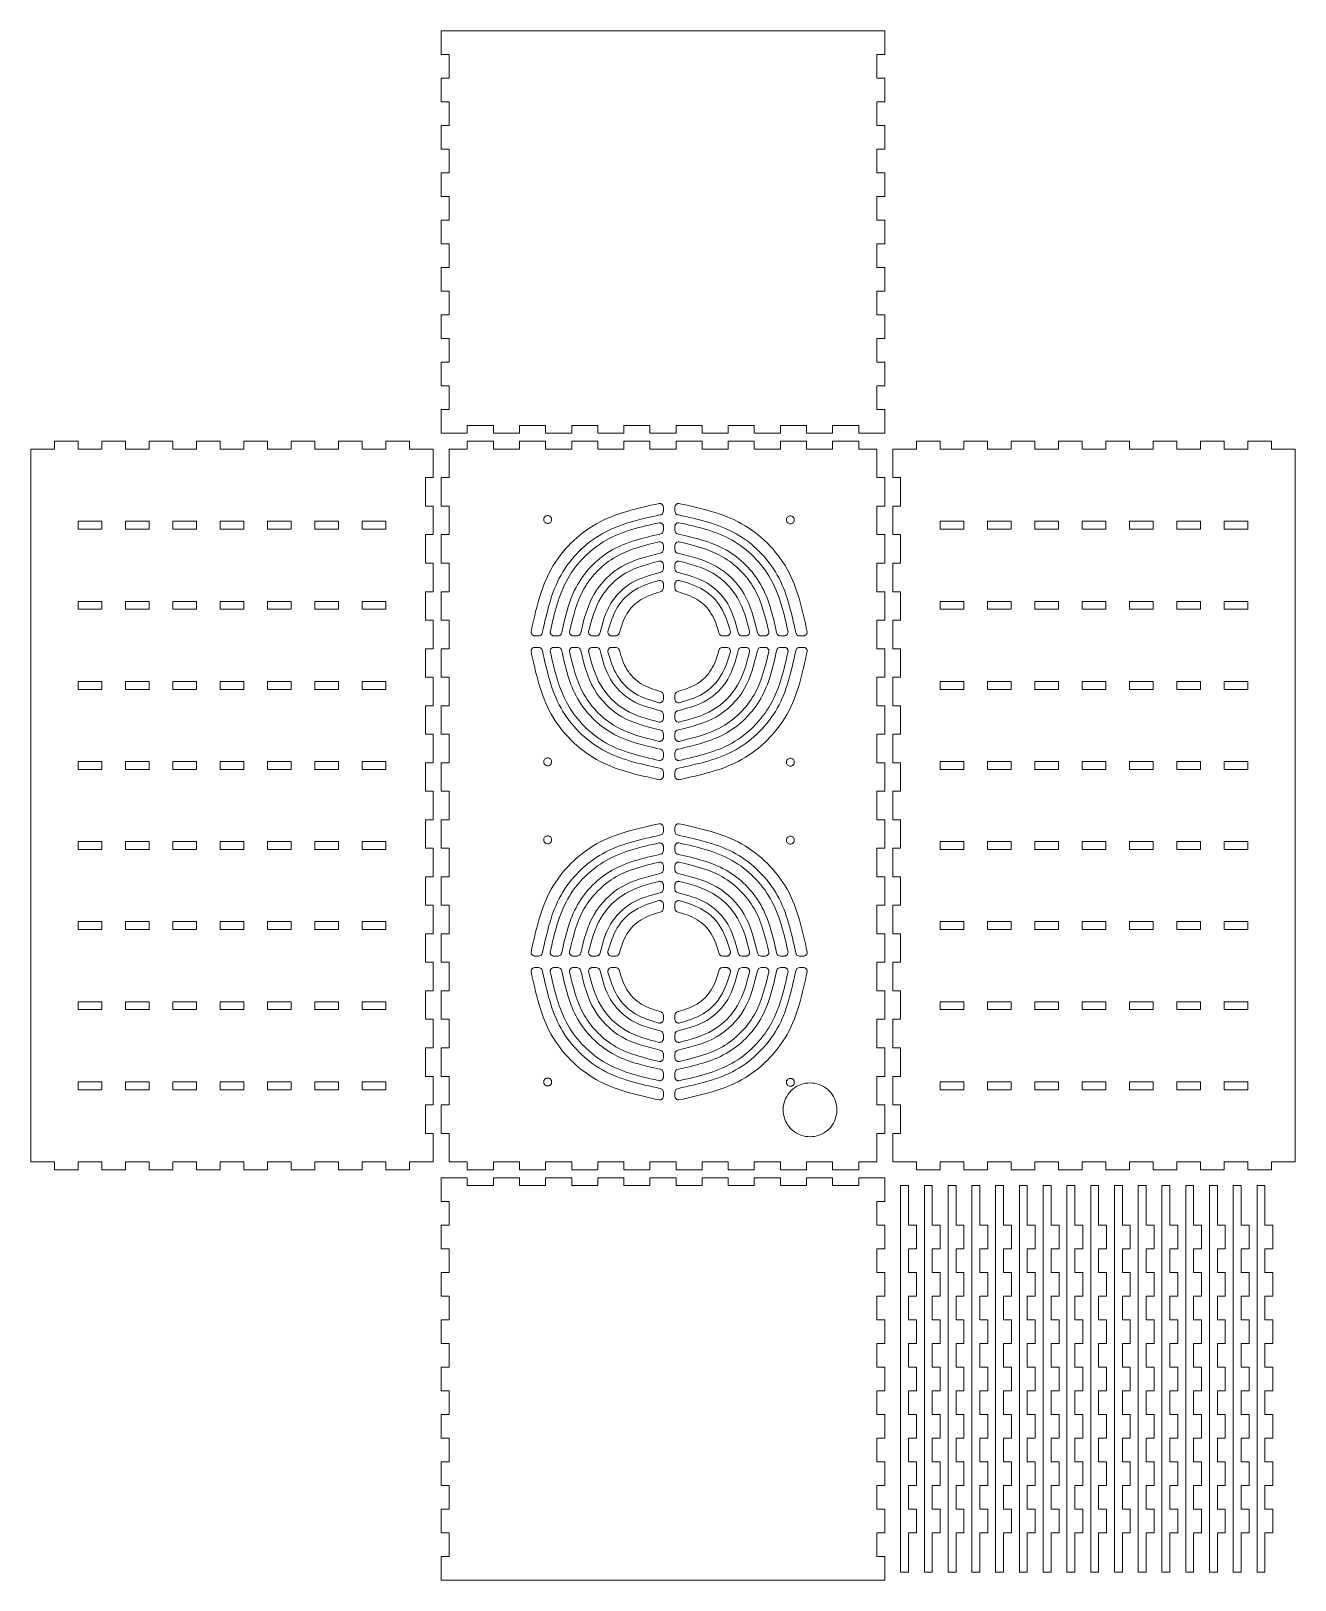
# Model space of a CAD drawing. Header units: feet. Extents: x 0 to 798, y 0 to 978.
import ezdxf

# ---------------------------------------------------------------- set-up
doc = ezdxf.new("R2010")
doc.units = ezdxf.units.FT
doc.layers.add('GEOMETRY', color=7, linetype='CONTINUOUS', lineweight=13)

msp = doc.modelspace()

# ---------------------------------------------------------------- linework, layer by layer
at = {"layer": 'GEOMETRY'}
for points in [[(264, 978), (534, 978), (539, 978), (539, 963.06), (534, 963.06), (534, 948.12), (539, 948.12), (539, 933.18), (534, 933.18), (534, 918.24), (539, 918.24), (539, 903.29), (534, 903.29), (534, 888.35), (539, 888.35), (539, 873.41), (534, 873.41), (534, 858.47), (539, 858.47), (539, 843.53), (534, 843.53), (534, 828.59), (539, 828.59), (539, 813.65), (534, 813.65), (534, 798.71), (539, 798.71), (539, 783.76), (534, 783.76), (534, 768.82), (539, 768.82), (539, 753.88), (534, 753.88), (534, 738.94), (539, 738.94), (539, 724), (522.53, 724), (522.53, 729), (506.06, 729), (506.06, 724), (489.59, 724), (489.59, 729), (473.12, 729), (473.12, 724), (456.65, 724), (456.65, 729), (440.18, 729), (440.18, 724), (423.71, 724), (423.71, 729), (407.24, 729), (407.24, 724), (390.76, 724), (390.76, 729), (374.29, 729), (374.29, 724), (357.82, 724), (357.82, 729), (341.35, 729), (341.35, 724), (324.88, 724), (324.88, 729), (308.41, 729), (308.41, 724), (291.94, 724), (291.94, 729), (275.47, 729), (275.47, 724), (259, 724), (259, 738.94), (264, 738.94), (264, 753.88), (259, 753.88), (259, 768.82), (264, 768.82), (264, 783.76), (259, 783.76), (259, 798.71), (264, 798.71), (264, 813.65), (259, 813.65), (259, 828.59), (264, 828.59), (264, 843.53), (259, 843.53), (259, 858.47), (264, 858.47), (264, 873.41), (259, 873.41), (259, 888.35), (264, 888.35), (264, 903.29), (259, 903.29), (259, 918.24), (264, 918.24), (264, 933.18), (259, 933.18), (259, 948.12), (264, 948.12), (264, 963.06), (259, 963.06), (259, 978), (264, 978)], [(0, 264), (0, 714), (14.94, 714), (14.94, 719), (29.88, 719), (29.88, 714), (44.82, 714), (44.82, 719), (59.77, 719), (59.77, 714), (74.71, 714), (74.71, 719), (89.65, 719), (89.65, 714), (104.59, 714), (104.59, 719), (119.53, 719), (119.53, 714), (134.47, 714), (134.47, 719), (149.41, 719), (149.41, 714), (164.35, 714), (164.35, 719), (179.29, 719), (179.29, 714), (194.24, 714), (194.24, 719), (209.18, 719), (209.18, 714), (224.12, 714), (224.12, 719), (239.06, 719), (239.06, 714), (254, 714), (254, 696), (249, 696), (249, 678), (254, 678), (254, 660), (249, 660), (249, 642), (254, 642), (254, 624), (249, 624), (249, 606), (254, 606), (254, 588), (249, 588), (249, 570), (254, 570), (254, 552), (249, 552), (249, 534), (254, 534), (254, 516), (249, 516), (249, 498), (254, 498), (254, 480), (249, 480), (249, 462), (254, 462), (254, 444), (249, 444), (249, 426), (254, 426), (254, 408), (249, 408), (249, 390), (254, 390), (254, 372), (249, 372), (249, 354), (254, 354), (254, 336), (249, 336), (249, 318), (254, 318), (254, 300), (249, 300), (249, 282), (254, 282), (254, 264), (239.06, 264), (239.06, 259), (224.12, 259), (224.12, 264), (209.18, 264), (209.18, 259), (194.24, 259), (194.24, 264), (179.29, 264), (179.29, 259), (164.35, 259), (164.35, 264), (149.41, 264), (149.41, 259), (134.47, 259), (134.47, 264), (119.53, 264), (119.53, 259), (104.59, 259), (104.59, 264), (89.65, 264), (89.65, 259), (74.71, 259), (74.71, 264), (59.77, 264), (59.77, 259), (44.82, 259), (44.82, 264), (29.88, 264), (29.88, 259), (14.94, 259), (14.94, 264), (0, 264)], [(264, 264), (275.47, 264), (275.47, 259), (291.94, 259), (291.94, 264), (308.41, 264), (308.41, 259), (324.88, 259), (324.88, 264), (341.35, 264), (341.35, 259), (357.82, 259), (357.82, 264), (374.29, 264), (374.29, 259), (390.76, 259), (390.76, 264), (407.24, 264), (407.24, 259), (423.71, 259), (423.71, 264), (440.18, 264), (440.18, 259), (456.65, 259), (456.65, 264), (473.12, 264), (473.12, 259), (489.59, 259), (489.59, 264), (506.06, 264), (506.06, 259), (522.53, 259), (522.53, 264), (534, 264), (534, 282), (539, 282), (539, 300), (534, 300), (534, 318), (539, 318), (539, 336), (534, 336), (534, 354), (539, 354), (539, 372), (534, 372), (534, 390), (539, 390), (539, 408), (534, 408), (534, 426), (539, 426), (539, 444), (534, 444), (534, 462), (539, 462), (539, 480), (534, 480), (534, 498), (539, 498), (539, 516), (534, 516), (534, 534), (539, 534), (539, 552), (534, 552), (534, 570), (539, 570), (539, 588), (534, 588), (534, 606), (539, 606), (539, 624), (534, 624), (534, 642), (539, 642), (539, 660), (534, 660), (534, 678), (539, 678), (539, 696), (534, 696), (534, 714), (522.53, 714), (522.53, 719), (506.06, 719), (506.06, 714), (489.59, 714), (489.59, 719), (473.12, 719), (473.12, 714), (456.65, 714), (456.65, 719), (440.18, 719), (440.18, 714), (423.71, 714), (423.71, 719), (407.24, 719), (407.24, 714), (390.76, 714), (390.76, 719), (374.29, 719), (374.29, 714), (357.82, 714), (357.82, 719), (341.35, 719), (341.35, 714), (324.88, 714), (324.88, 719), (308.41, 719), (308.41, 714), (291.94, 714), (291.94, 719), (275.47, 719), (275.47, 714), (264, 714), (264, 696), (259, 696), (259, 678), (264, 678), (264, 660), (259, 660), (259, 642), (264, 642), (264, 624), (259, 624), (259, 606), (264, 606), (264, 588), (259, 588), (259, 570), (264, 570), (264, 552), (259, 552), (259, 534), (264, 534), (264, 516), (259, 516), (259, 498), (264, 498), (264, 480), (259, 480), (259, 462), (264, 462), (264, 444), (259, 444), (259, 426), (264, 426), (264, 408), (259, 408), (259, 390), (264, 390), (264, 372), (259, 372), (259, 354), (264, 354), (264, 336), (259, 336), (259, 318), (264, 318), (264, 300), (259, 300), (259, 282), (264, 282), (264, 264)], [(798, 264), (798, 714), (783.06, 714), (783.06, 719), (768.12, 719), (768.12, 714), (753.18, 714), (753.18, 719), (738.24, 719), (738.24, 714), (723.29, 714), (723.29, 719), (708.35, 719), (708.35, 714), (693.41, 714), (693.41, 719), (678.47, 719), (678.47, 714), (663.53, 714), (663.53, 719), (648.59, 719), (648.59, 714), (633.65, 714), (633.65, 719), (618.71, 719), (618.71, 714), (603.76, 714), (603.76, 719), (588.82, 719), (588.82, 714), (573.88, 714), (573.88, 719), (558.94, 719), (558.94, 714), (544, 714), (544, 696), (549, 696), (549, 678), (544, 678), (544, 660), (549, 660), (549, 642), (544, 642), (544, 624), (549, 624), (549, 606), (544, 606), (544, 588), (549, 588), (549, 570), (544, 570), (544, 552), (549, 552), (549, 534), (544, 534), (544, 516), (549, 516), (549, 498), (544, 498), (544, 480), (549, 480), (549, 462), (544, 462), (544, 444), (549, 444), (549, 426), (544, 426), (544, 408), (549, 408), (549, 390), (544, 390), (544, 372), (549, 372), (549, 354), (544, 354), (544, 336), (549, 336), (549, 318), (544, 318), (544, 300), (549, 300), (549, 282), (544, 282), (544, 264), (558.94, 264), (558.94, 259), (573.88, 259), (573.88, 264), (588.82, 264), (588.82, 259), (603.76, 259), (603.76, 264), (618.71, 264), (618.71, 259), (633.65, 259), (633.65, 264), (648.59, 264), (648.59, 259), (663.53, 259), (663.53, 264), (678.47, 264), (678.47, 259), (693.41, 259), (693.41, 264), (708.35, 264), (708.35, 259), (723.29, 259), (723.29, 264), (738.24, 264), (738.24, 259), (753.18, 259), (753.18, 264), (768.12, 264), (768.12, 259), (783.06, 259), (783.06, 264), (798, 264)], [(29.88, 663.44), (44.82, 663.44), (44.82, 668.44), (29.88, 668.44), (29.88, 663.44)], [(59.77, 663.44), (74.71, 663.44), (74.71, 668.44), (59.77, 668.44), (59.77, 663.44)], [(89.65, 663.44), (104.59, 663.44), (104.59, 668.44), (89.65, 668.44), (89.65, 663.44)], [(119.53, 663.44), (134.47, 663.44), (134.47, 668.44), (119.53, 668.44), (119.53, 663.44)], [(149.41, 663.44), (164.35, 663.44), (164.35, 668.44), (149.41, 668.44), (149.41, 663.44)], [(179.29, 663.44), (194.24, 663.44), (194.24, 668.44), (179.29, 668.44), (179.29, 663.44)], [(209.18, 663.44), (224.12, 663.44), (224.12, 668.44), (209.18, 668.44), (209.18, 663.44)], [(588.82, 663.44), (573.88, 663.44), (573.88, 668.44), (588.82, 668.44), (588.82, 663.44)], [(618.71, 663.44), (603.76, 663.44), (603.76, 668.44), (618.71, 668.44), (618.71, 663.44)], [(648.59, 663.44), (633.65, 663.44), (633.65, 668.44), (648.59, 668.44), (648.59, 663.44)], [(678.47, 663.44), (663.53, 663.44), (663.53, 668.44), (678.47, 668.44), (678.47, 663.44)], [(708.35, 663.44), (693.41, 663.44), (693.41, 668.44), (708.35, 668.44), (708.35, 663.44)], [(738.24, 663.44), (723.29, 663.44), (723.29, 668.44), (738.24, 668.44), (738.24, 663.44)], [(768.12, 663.44), (753.18, 663.44), (753.18, 668.44), (768.12, 668.44), (768.12, 663.44)], [(29.88, 612.89), (44.82, 612.89), (44.82, 617.89), (29.88, 617.89), (29.88, 612.89)], [(59.77, 612.89), (74.71, 612.89), (74.71, 617.89), (59.77, 617.89), (59.77, 612.89)], [(89.65, 612.89), (104.59, 612.89), (104.59, 617.89), (89.65, 617.89), (89.65, 612.89)], [(119.53, 612.89), (134.47, 612.89), (134.47, 617.89), (119.53, 617.89), (119.53, 612.89)], [(149.41, 612.89), (164.35, 612.89), (164.35, 617.89), (149.41, 617.89), (149.41, 612.89)], [(179.29, 612.89), (194.24, 612.89), (194.24, 617.89), (179.29, 617.89), (179.29, 612.89)], [(209.18, 612.89), (224.12, 612.89), (224.12, 617.89), (209.18, 617.89), (209.18, 612.89)], [(588.82, 612.89), (573.88, 612.89), (573.88, 617.89), (588.82, 617.89), (588.82, 612.89)], [(618.71, 612.89), (603.76, 612.89), (603.76, 617.89), (618.71, 617.89), (618.71, 612.89)], [(648.59, 612.89), (633.65, 612.89), (633.65, 617.89), (648.59, 617.89), (648.59, 612.89)], [(678.47, 612.89), (663.53, 612.89), (663.53, 617.89), (678.47, 617.89), (678.47, 612.89)], [(708.35, 612.89), (693.41, 612.89), (693.41, 617.89), (708.35, 617.89), (708.35, 612.89)], [(738.24, 612.89), (723.29, 612.89), (723.29, 617.89), (738.24, 617.89), (738.24, 612.89)], [(768.12, 612.89), (753.18, 612.89), (753.18, 617.89), (768.12, 617.89), (768.12, 612.89)], [(29.88, 562.33), (44.82, 562.33), (44.82, 567.33), (29.88, 567.33), (29.88, 562.33)], [(59.77, 562.33), (74.71, 562.33), (74.71, 567.33), (59.77, 567.33), (59.77, 562.33)], [(89.65, 562.33), (104.59, 562.33), (104.59, 567.33), (89.65, 567.33), (89.65, 562.33)], [(119.53, 562.33), (134.47, 562.33), (134.47, 567.33), (119.53, 567.33), (119.53, 562.33)], [(149.41, 562.33), (164.35, 562.33), (164.35, 567.33), (149.41, 567.33), (149.41, 562.33)], [(179.29, 562.33), (194.24, 562.33), (194.24, 567.33), (179.29, 567.33), (179.29, 562.33)], [(209.18, 562.33), (224.12, 562.33), (224.12, 567.33), (209.18, 567.33), (209.18, 562.33)], [(588.82, 562.33), (573.88, 562.33), (573.88, 567.33), (588.82, 567.33), (588.82, 562.33)], [(618.71, 562.33), (603.76, 562.33), (603.76, 567.33), (618.71, 567.33), (618.71, 562.33)], [(648.59, 562.33), (633.65, 562.33), (633.65, 567.33), (648.59, 567.33), (648.59, 562.33)], [(678.47, 562.33), (663.53, 562.33), (663.53, 567.33), (678.47, 567.33), (678.47, 562.33)], [(708.35, 562.33), (693.41, 562.33), (693.41, 567.33), (708.35, 567.33), (708.35, 562.33)], [(738.24, 562.33), (723.29, 562.33), (723.29, 567.33), (738.24, 567.33), (738.24, 562.33)], [(768.12, 562.33), (753.18, 562.33), (753.18, 567.33), (768.12, 567.33), (768.12, 562.33)], [(29.88, 511.78), (44.82, 511.78), (44.82, 516.78), (29.88, 516.78), (29.88, 511.78)], [(59.77, 511.78), (74.71, 511.78), (74.71, 516.78), (59.77, 516.78), (59.77, 511.78)], [(89.65, 511.78), (104.59, 511.78), (104.59, 516.78), (89.65, 516.78), (89.65, 511.78)], [(119.53, 511.78), (134.47, 511.78), (134.47, 516.78), (119.53, 516.78), (119.53, 511.78)], [(149.41, 511.78), (164.35, 511.78), (164.35, 516.78), (149.41, 516.78), (149.41, 511.78)], [(179.29, 511.78), (194.24, 511.78), (194.24, 516.78), (179.29, 516.78), (179.29, 511.78)], [(209.18, 511.78), (224.12, 511.78), (224.12, 516.78), (209.18, 516.78), (209.18, 511.78)], [(588.82, 511.78), (573.88, 511.78), (573.88, 516.78), (588.82, 516.78), (588.82, 511.78)], [(618.71, 511.78), (603.76, 511.78), (603.76, 516.78), (618.71, 516.78), (618.71, 511.78)], [(648.59, 511.78), (633.65, 511.78), (633.65, 516.78), (648.59, 516.78), (648.59, 511.78)], [(678.47, 511.78), (663.53, 511.78), (663.53, 516.78), (678.47, 516.78), (678.47, 511.78)], [(708.35, 511.78), (693.41, 511.78), (693.41, 516.78), (708.35, 516.78), (708.35, 511.78)], [(738.24, 511.78), (723.29, 511.78), (723.29, 516.78), (738.24, 516.78), (738.24, 511.78)], [(768.12, 511.78), (753.18, 511.78), (753.18, 516.78), (768.12, 516.78), (768.12, 511.78)], [(29.88, 461.22), (44.82, 461.22), (44.82, 466.22), (29.88, 466.22), (29.88, 461.22)], [(59.77, 461.22), (74.71, 461.22), (74.71, 466.22), (59.77, 466.22), (59.77, 461.22)], [(89.65, 461.22), (104.59, 461.22), (104.59, 466.22), (89.65, 466.22), (89.65, 461.22)], [(119.53, 461.22), (134.47, 461.22), (134.47, 466.22), (119.53, 466.22), (119.53, 461.22)], [(149.41, 461.22), (164.35, 461.22), (164.35, 466.22), (149.41, 466.22), (149.41, 461.22)], [(179.29, 461.22), (194.24, 461.22), (194.24, 466.22), (179.29, 466.22), (179.29, 461.22)], [(209.18, 461.22), (224.12, 461.22), (224.12, 466.22), (209.18, 466.22), (209.18, 461.22)], [(588.82, 461.22), (573.88, 461.22), (573.88, 466.22), (588.82, 466.22), (588.82, 461.22)], [(618.71, 461.22), (603.76, 461.22), (603.76, 466.22), (618.71, 466.22), (618.71, 461.22)], [(648.59, 461.22), (633.65, 461.22), (633.65, 466.22), (648.59, 466.22), (648.59, 461.22)], [(678.47, 461.22), (663.53, 461.22), (663.53, 466.22), (678.47, 466.22), (678.47, 461.22)], [(708.35, 461.22), (693.41, 461.22), (693.41, 466.22), (708.35, 466.22), (708.35, 461.22)], [(738.24, 461.22), (723.29, 461.22), (723.29, 466.22), (738.24, 466.22), (738.24, 461.22)], [(768.12, 461.22), (753.18, 461.22), (753.18, 466.22), (768.12, 466.22), (768.12, 461.22)], [(29.88, 410.67), (44.82, 410.67), (44.82, 415.67), (29.88, 415.67), (29.88, 410.67)], [(59.77, 410.67), (74.71, 410.67), (74.71, 415.67), (59.77, 415.67), (59.77, 410.67)], [(89.65, 410.67), (104.59, 410.67), (104.59, 415.67), (89.65, 415.67), (89.65, 410.67)], [(119.53, 410.67), (134.47, 410.67), (134.47, 415.67), (119.53, 415.67), (119.53, 410.67)], [(149.41, 410.67), (164.35, 410.67), (164.35, 415.67), (149.41, 415.67), (149.41, 410.67)], [(179.29, 410.67), (194.24, 410.67), (194.24, 415.67), (179.29, 415.67), (179.29, 410.67)], [(209.18, 410.67), (224.12, 410.67), (224.12, 415.67), (209.18, 415.67), (209.18, 410.67)], [(588.82, 410.67), (573.88, 410.67), (573.88, 415.67), (588.82, 415.67), (588.82, 410.67)], [(618.71, 410.67), (603.76, 410.67), (603.76, 415.67), (618.71, 415.67), (618.71, 410.67)], [(648.59, 410.67), (633.65, 410.67), (633.65, 415.67), (648.59, 415.67), (648.59, 410.67)], [(678.47, 410.67), (663.53, 410.67), (663.53, 415.67), (678.47, 415.67), (678.47, 410.67)], [(708.35, 410.67), (693.41, 410.67), (693.41, 415.67), (708.35, 415.67), (708.35, 410.67)], [(738.24, 410.67), (723.29, 410.67), (723.29, 415.67), (738.24, 415.67), (738.24, 410.67)], [(768.12, 410.67), (753.18, 410.67), (753.18, 415.67), (768.12, 415.67), (768.12, 410.67)], [(29.88, 360.11), (44.82, 360.11), (44.82, 365.11), (29.88, 365.11), (29.88, 360.11)], [(59.77, 360.11), (74.71, 360.11), (74.71, 365.11), (59.77, 365.11), (59.77, 360.11)], [(89.65, 360.11), (104.59, 360.11), (104.59, 365.11), (89.65, 365.11), (89.65, 360.11)], [(119.53, 360.11), (134.47, 360.11), (134.47, 365.11), (119.53, 365.11), (119.53, 360.11)], [(149.41, 360.11), (164.35, 360.11), (164.35, 365.11), (149.41, 365.11), (149.41, 360.11)], [(179.29, 360.11), (194.24, 360.11), (194.24, 365.11), (179.29, 365.11), (179.29, 360.11)], [(209.18, 360.11), (224.12, 360.11), (224.12, 365.11), (209.18, 365.11), (209.18, 360.11)], [(588.82, 360.11), (573.88, 360.11), (573.88, 365.11), (588.82, 365.11), (588.82, 360.11)], [(618.71, 360.11), (603.76, 360.11), (603.76, 365.11), (618.71, 365.11), (618.71, 360.11)], [(648.59, 360.11), (633.65, 360.11), (633.65, 365.11), (648.59, 365.11), (648.59, 360.11)], [(678.47, 360.11), (663.53, 360.11), (663.53, 365.11), (678.47, 365.11), (678.47, 360.11)], [(708.35, 360.11), (693.41, 360.11), (693.41, 365.11), (708.35, 365.11), (708.35, 360.11)], [(738.24, 360.11), (723.29, 360.11), (723.29, 365.11), (738.24, 365.11), (738.24, 360.11)], [(768.12, 360.11), (753.18, 360.11), (753.18, 365.11), (768.12, 365.11), (768.12, 360.11)], [(29.88, 309.56), (44.82, 309.56), (44.82, 314.56), (29.88, 314.56), (29.88, 309.56)], [(59.77, 309.56), (74.71, 309.56), (74.71, 314.56), (59.77, 314.56), (59.77, 309.56)], [(89.65, 309.56), (104.59, 309.56), (104.59, 314.56), (89.65, 314.56), (89.65, 309.56)], [(119.53, 309.56), (134.47, 309.56), (134.47, 314.56), (119.53, 314.56), (119.53, 309.56)], [(149.41, 309.56), (164.35, 309.56), (164.35, 314.56), (149.41, 314.56), (149.41, 309.56)], [(179.29, 309.56), (194.24, 309.56), (194.24, 314.56), (179.29, 314.56), (179.29, 309.56)], [(209.18, 309.56), (224.12, 309.56), (224.12, 314.56), (209.18, 314.56), (209.18, 309.56)], [(588.82, 309.56), (573.88, 309.56), (573.88, 314.56), (588.82, 314.56), (588.82, 309.56)], [(618.71, 309.56), (603.76, 309.56), (603.76, 314.56), (618.71, 314.56), (618.71, 309.56)], [(648.59, 309.56), (633.65, 309.56), (633.65, 314.56), (648.59, 314.56), (648.59, 309.56)], [(678.47, 309.56), (663.53, 309.56), (663.53, 314.56), (678.47, 314.56), (678.47, 309.56)], [(708.35, 309.56), (693.41, 309.56), (693.41, 314.56), (708.35, 314.56), (708.35, 309.56)], [(738.24, 309.56), (723.29, 309.56), (723.29, 314.56), (738.24, 314.56), (738.24, 309.56)], [(768.12, 309.56), (753.18, 309.56), (753.18, 314.56), (768.12, 314.56), (768.12, 309.56)], [(264, 0), (534, 0), (539, 0), (539, 14.94), (534, 14.94), (534, 29.88), (539, 29.88), (539, 44.82), (534, 44.82), (534, 59.77), (539, 59.77), (539, 74.71), (534, 74.71), (534, 89.65), (539, 89.65), (539, 104.59), (534, 104.59), (534, 119.53), (539, 119.53), (539, 134.47), (534, 134.47), (534, 149.41), (539, 149.41), (539, 164.35), (534, 164.35), (534, 179.29), (539, 179.29), (539, 194.24), (534, 194.24), (534, 209.18), (539, 209.18), (539, 224.12), (534, 224.12), (534, 239.06), (539, 239.06), (539, 254), (522.53, 254), (522.53, 249), (506.06, 249), (506.06, 254), (489.59, 254), (489.59, 249), (473.12, 249), (473.12, 254), (456.65, 254), (456.65, 249), (440.18, 249), (440.18, 254), (423.71, 254), (423.71, 249), (407.24, 249), (407.24, 254), (390.76, 254), (390.76, 249), (374.29, 249), (374.29, 254), (357.82, 254), (357.82, 249), (341.35, 249), (341.35, 254), (324.88, 254), (324.88, 249), (308.41, 249), (308.41, 254), (291.94, 254), (291.94, 249), (275.47, 249), (275.47, 254), (259, 254), (259, 239.06), (264, 239.06), (264, 224.12), (259, 224.12), (259, 209.18), (264, 209.18), (264, 194.24), (259, 194.24), (259, 179.29), (264, 179.29), (264, 164.35), (259, 164.35), (259, 149.41), (264, 149.41), (264, 134.47), (259, 134.47), (259, 119.53), (264, 119.53), (264, 104.59), (259, 104.59), (259, 89.65), (264, 89.65), (264, 74.71), (259, 74.71), (259, 59.77), (264, 59.77), (264, 44.82), (259, 44.82), (259, 29.88), (264, 29.88), (264, 14.94), (259, 14.94), (259, 0), (264, 0)], [(554, 5), (554, 14.94), (554, 29.88), (559, 29.88), (559, 44.82), (554, 44.82), (554, 59.77), (559, 59.77), (559, 74.71), (554, 74.71), (554, 89.65), (559, 89.65), (559, 104.59), (554, 104.59), (554, 119.53), (559, 119.53), (559, 134.47), (554, 134.47), (554, 149.41), (559, 149.41), (559, 164.35), (554, 164.35), (554, 179.29), (559, 179.29), (559, 194.24), (554, 194.24), (554, 209.18), (559, 209.18), (559, 224.12), (554, 224.12), (554, 239.06), (554, 249), (549, 249), (549, 5), (554, 5)], [(569, 5), (569, 14.94), (569, 29.88), (574, 29.88), (574, 44.82), (569, 44.82), (569, 59.77), (574, 59.77), (574, 74.71), (569, 74.71), (569, 89.65), (574, 89.65), (574, 104.59), (569, 104.59), (569, 119.53), (574, 119.53), (574, 134.47), (569, 134.47), (569, 149.41), (574, 149.41), (574, 164.35), (569, 164.35), (569, 179.29), (574, 179.29), (574, 194.24), (569, 194.24), (569, 209.18), (574, 209.18), (574, 224.12), (569, 224.12), (569, 239.06), (569, 249), (564, 249), (564, 5), (569, 5)], [(584, 5), (584, 14.94), (584, 29.88), (589, 29.88), (589, 44.82), (584, 44.82), (584, 59.77), (589, 59.77), (589, 74.71), (584, 74.71), (584, 89.65), (589, 89.65), (589, 104.59), (584, 104.59), (584, 119.53), (589, 119.53), (589, 134.47), (584, 134.47), (584, 149.41), (589, 149.41), (589, 164.35), (584, 164.35), (584, 179.29), (589, 179.29), (589, 194.24), (584, 194.24), (584, 209.18), (589, 209.18), (589, 224.12), (584, 224.12), (584, 239.06), (584, 249), (579, 249), (579, 5), (584, 5)], [(599, 5), (599, 14.94), (599, 29.88), (604, 29.88), (604, 44.82), (599, 44.82), (599, 59.77), (604, 59.77), (604, 74.71), (599, 74.71), (599, 89.65), (604, 89.65), (604, 104.59), (599, 104.59), (599, 119.53), (604, 119.53), (604, 134.47), (599, 134.47), (599, 149.41), (604, 149.41), (604, 164.35), (599, 164.35), (599, 179.29), (604, 179.29), (604, 194.24), (599, 194.24), (599, 209.18), (604, 209.18), (604, 224.12), (599, 224.12), (599, 239.06), (599, 249), (594, 249), (594, 5), (599, 5)], [(614, 5), (614, 14.94), (614, 29.88), (619, 29.88), (619, 44.82), (614, 44.82), (614, 59.77), (619, 59.77), (619, 74.71), (614, 74.71), (614, 89.65), (619, 89.65), (619, 104.59), (614, 104.59), (614, 119.53), (619, 119.53), (619, 134.47), (614, 134.47), (614, 149.41), (619, 149.41), (619, 164.35), (614, 164.35), (614, 179.29), (619, 179.29), (619, 194.24), (614, 194.24), (614, 209.18), (619, 209.18), (619, 224.12), (614, 224.12), (614, 239.06), (614, 249), (609, 249), (609, 5), (614, 5)], [(629, 5), (629, 14.94), (629, 29.88), (634, 29.88), (634, 44.82), (629, 44.82), (629, 59.77), (634, 59.77), (634, 74.71), (629, 74.71), (629, 89.65), (634, 89.65), (634, 104.59), (629, 104.59), (629, 119.53), (634, 119.53), (634, 134.47), (629, 134.47), (629, 149.41), (634, 149.41), (634, 164.35), (629, 164.35), (629, 179.29), (634, 179.29), (634, 194.24), (629, 194.24), (629, 209.18), (634, 209.18), (634, 224.12), (629, 224.12), (629, 239.06), (629, 249), (624, 249), (624, 5), (629, 5)], [(644, 5), (644, 14.94), (644, 29.88), (649, 29.88), (649, 44.82), (644, 44.82), (644, 59.77), (649, 59.77), (649, 74.71), (644, 74.71), (644, 89.65), (649, 89.65), (649, 104.59), (644, 104.59), (644, 119.53), (649, 119.53), (649, 134.47), (644, 134.47), (644, 149.41), (649, 149.41), (649, 164.35), (644, 164.35), (644, 179.29), (649, 179.29), (649, 194.24), (644, 194.24), (644, 209.18), (649, 209.18), (649, 224.12), (644, 224.12), (644, 239.06), (644, 249), (639, 249), (639, 5), (644, 5)], [(659, 5), (659, 14.94), (659, 29.88), (664, 29.88), (664, 44.82), (659, 44.82), (659, 59.77), (664, 59.77), (664, 74.71), (659, 74.71), (659, 89.65), (664, 89.65), (664, 104.59), (659, 104.59), (659, 119.53), (664, 119.53), (664, 134.47), (659, 134.47), (659, 149.41), (664, 149.41), (664, 164.35), (659, 164.35), (659, 179.29), (664, 179.29), (664, 194.24), (659, 194.24), (659, 209.18), (664, 209.18), (664, 224.12), (659, 224.12), (659, 239.06), (659, 249), (654, 249), (654, 5), (659, 5)], [(674, 5), (674, 14.94), (674, 29.88), (679, 29.88), (679, 44.82), (674, 44.82), (674, 59.77), (679, 59.77), (679, 74.71), (674, 74.71), (674, 89.65), (679, 89.65), (679, 104.59), (674, 104.59), (674, 119.53), (679, 119.53), (679, 134.47), (674, 134.47), (674, 149.41), (679, 149.41), (679, 164.35), (674, 164.35), (674, 179.29), (679, 179.29), (679, 194.24), (674, 194.24), (674, 209.18), (679, 209.18), (679, 224.12), (674, 224.12), (674, 239.06), (674, 249), (669, 249), (669, 5), (674, 5)], [(689, 5), (689, 14.94), (689, 29.88), (694, 29.88), (694, 44.82), (689, 44.82), (689, 59.77), (694, 59.77), (694, 74.71), (689, 74.71), (689, 89.65), (694, 89.65), (694, 104.59), (689, 104.59), (689, 119.53), (694, 119.53), (694, 134.47), (689, 134.47), (689, 149.41), (694, 149.41), (694, 164.35), (689, 164.35), (689, 179.29), (694, 179.29), (694, 194.24), (689, 194.24), (689, 209.18), (694, 209.18), (694, 224.12), (689, 224.12), (689, 239.06), (689, 249), (684, 249), (684, 5), (689, 5)], [(704, 5), (704, 14.94), (704, 29.88), (709, 29.88), (709, 44.82), (704, 44.82), (704, 59.77), (709, 59.77), (709, 74.71), (704, 74.71), (704, 89.65), (709, 89.65), (709, 104.59), (704, 104.59), (704, 119.53), (709, 119.53), (709, 134.47), (704, 134.47), (704, 149.41), (709, 149.41), (709, 164.35), (704, 164.35), (704, 179.29), (709, 179.29), (709, 194.24), (704, 194.24), (704, 209.18), (709, 209.18), (709, 224.12), (704, 224.12), (704, 239.06), (704, 249), (699, 249), (699, 5), (704, 5)], [(719, 5), (719, 14.94), (719, 29.88), (724, 29.88), (724, 44.82), (719, 44.82), (719, 59.77), (724, 59.77), (724, 74.71), (719, 74.71), (719, 89.65), (724, 89.65), (724, 104.59), (719, 104.59), (719, 119.53), (724, 119.53), (724, 134.47), (719, 134.47), (719, 149.41), (724, 149.41), (724, 164.35), (719, 164.35), (719, 179.29), (724, 179.29), (724, 194.24), (719, 194.24), (719, 209.18), (724, 209.18), (724, 224.12), (719, 224.12), (719, 239.06), (719, 249), (714, 249), (714, 5), (719, 5)], [(734, 5), (734, 14.94), (734, 29.88), (739, 29.88), (739, 44.82), (734, 44.82), (734, 59.77), (739, 59.77), (739, 74.71), (734, 74.71), (734, 89.65), (739, 89.65), (739, 104.59), (734, 104.59), (734, 119.53), (739, 119.53), (739, 134.47), (734, 134.47), (734, 149.41), (739, 149.41), (739, 164.35), (734, 164.35), (734, 179.29), (739, 179.29), (739, 194.24), (734, 194.24), (734, 209.18), (739, 209.18), (739, 224.12), (734, 224.12), (734, 239.06), (734, 249), (729, 249), (729, 5), (734, 5)], [(749, 5), (749, 14.94), (749, 29.88), (754, 29.88), (754, 44.82), (749, 44.82), (749, 59.77), (754, 59.77), (754, 74.71), (749, 74.71), (749, 89.65), (754, 89.65), (754, 104.59), (749, 104.59), (749, 119.53), (754, 119.53), (754, 134.47), (749, 134.47), (749, 149.41), (754, 149.41), (754, 164.35), (749, 164.35), (749, 179.29), (754, 179.29), (754, 194.24), (749, 194.24), (749, 209.18), (754, 209.18), (754, 224.12), (749, 224.12), (749, 239.06), (749, 249), (744, 249), (744, 5), (749, 5)], [(764, 5), (764, 14.94), (764, 29.88), (769, 29.88), (769, 44.82), (764, 44.82), (764, 59.77), (769, 59.77), (769, 74.71), (764, 74.71), (764, 89.65), (769, 89.65), (769, 104.59), (764, 104.59), (764, 119.53), (769, 119.53), (769, 134.47), (764, 134.47), (764, 149.41), (769, 149.41), (769, 164.35), (764, 164.35), (764, 179.29), (769, 179.29), (769, 194.24), (764, 194.24), (764, 209.18), (769, 209.18), (769, 224.12), (764, 224.12), (764, 239.06), (764, 249), (759, 249), (759, 5), (764, 5)], [(779, 5), (779, 14.94), (779, 29.88), (784, 29.88), (784, 44.82), (779, 44.82), (779, 59.77), (784, 59.77), (784, 74.71), (779, 74.71), (779, 89.65), (784, 89.65), (784, 104.59), (779, 104.59), (779, 119.53), (784, 119.53), (784, 134.47), (779, 134.47), (779, 149.41), (784, 149.41), (784, 164.35), (779, 164.35), (779, 179.29), (784, 179.29), (784, 194.24), (779, 194.24), (779, 209.18), (784, 209.18), (784, 224.12), (779, 224.12), (779, 239.06), (779, 249), (774, 249), (774, 5), (779, 5)]]:
    msp.add_lwpolyline(points, dxfattribs=at)
at = {"layer": 'GEOMETRY', "color": 1}
for points in [[(399.26, 674.82), (399.26, 677.24)], [(406.49, 674.82), (406.49, 677.24)], [(399.26, 662.73), (399.26, 665.15)], [(406.49, 662.73), (406.49, 665.15)], [(399.26, 650.62), (399.26, 653.04)], [(406.49, 650.62), (406.49, 653.04)], [(399.26, 638.48), (399.26, 640.91)], [(406.49, 638.48), (406.49, 640.91)], [(399.26, 626.28), (399.26, 628.73)], [(406.49, 626.28), (406.49, 628.73)], [(320.53, 596.09), (318.11, 596.09)], [(320.53, 588.86), (318.11, 588.86)], [(332.62, 596.09), (330.2, 596.09)], [(332.62, 588.86), (330.2, 588.86)], [(344.74, 596.09), (342.31, 596.09)], [(344.74, 588.86), (342.31, 588.86)], [(356.87, 596.09), (354.44, 596.09)], [(356.87, 588.86), (354.44, 588.86)], [(369.07, 596.09), (366.62, 596.09)], [(369.07, 588.86), (366.62, 588.86)], [(436.68, 596.09), (439.13, 596.09)], [(436.68, 588.86), (439.13, 588.86)], [(448.88, 596.09), (451.31, 596.09)], [(448.88, 588.86), (451.31, 588.86)], [(461.02, 596.09), (463.44, 596.09)], [(461.02, 588.86), (463.44, 588.86)], [(473.13, 596.09), (475.55, 596.09)], [(473.13, 588.86), (475.55, 588.86)], [(485.22, 596.09), (487.64, 596.09)], [(485.22, 588.86), (487.64, 588.86)], [(399.26, 558.67), (399.26, 556.23)], [(406.49, 558.67), (406.49, 556.23)], [(399.26, 546.47), (399.26, 544.04)], [(406.49, 546.47), (406.49, 544.04)], [(399.26, 534.34), (399.26, 531.91)], [(406.49, 534.34), (406.49, 531.91)], [(399.26, 522.23), (399.26, 519.81)], [(406.49, 522.23), (406.49, 519.81)], [(399.26, 510.13), (399.26, 507.71)], [(406.49, 510.13), (406.49, 507.71)], [(399.26, 472.64), (399.26, 475.05)], [(406.49, 472.64), (406.49, 475.05)], [(399.26, 460.54), (399.26, 462.96)], [(406.49, 460.54), (406.49, 462.96)], [(399.26, 448.43), (399.26, 450.86)], [(406.49, 448.43), (406.49, 450.86)], [(399.26, 436.29), (399.26, 438.72)], [(406.49, 436.29), (406.49, 438.72)], [(399.26, 424.1), (399.26, 426.54)], [(406.49, 424.1), (406.49, 426.54)], [(320.53, 393.91), (318.11, 393.91)], [(332.62, 393.91), (330.2, 393.91)], [(344.74, 393.91), (342.31, 393.91)], [(356.87, 393.91), (354.44, 393.91)], [(369.07, 393.91), (366.62, 393.91)], [(436.68, 393.91), (439.13, 393.91)], [(448.88, 393.91), (451.31, 393.91)], [(461.02, 393.91), (463.44, 393.91)], [(473.13, 393.91), (475.55, 393.91)], [(485.22, 393.91), (487.64, 393.91)], [(320.53, 386.67), (318.11, 386.67)], [(332.62, 386.67), (330.2, 386.67)], [(344.74, 386.67), (342.31, 386.67)], [(356.87, 386.67), (354.44, 386.67)], [(369.07, 386.67), (366.62, 386.67)], [(436.68, 386.67), (439.13, 386.67)], [(448.88, 386.67), (451.31, 386.67)], [(461.02, 386.67), (463.44, 386.67)], [(473.13, 386.67), (475.55, 386.67)], [(485.22, 386.67), (487.64, 386.67)], [(399.26, 356.49), (399.26, 354.04)], [(406.49, 356.49), (406.49, 354.04)], [(399.26, 344.29), (399.26, 341.86)], [(406.49, 344.29), (406.49, 341.86)], [(399.26, 332.15), (399.26, 329.73)], [(406.49, 332.15), (406.49, 329.73)], [(399.26, 320.04), (399.26, 317.62)], [(406.49, 320.04), (406.49, 317.62)], [(399.26, 307.95), (399.26, 305.53)], [(406.49, 307.95), (406.49, 305.53)]]:
    msp.add_lwpolyline(points, dxfattribs=at)
for points in [[(328.7, 669.54)], [(481.91, 669.32)], [(328.7, 516.61)], [(481.91, 516.39)], [(328.7, 467.35)], [(481.91, 467.14)], [(328.7, 314.42)], [(481.91, 314.21)], [(508.82, 296.85)]]:
    msp.add_lwpolyline(points, close=True, dxfattribs=at)
for points, knots in [([(396.68, 679.64), (382.94, 676.68), (355.8, 670.81), (324.54, 639.55), (318.68, 612.42), (315.71, 598.68)], [0, 0, 0, 0, 41.579264, 82.111181, 123.690445, 123.690445, 123.690445, 123.690445]), ([(399.26, 677.24), (399.24, 677.46), (399.21, 677.9), (398.93, 678.51), (398.51, 679.03), (397.97, 679.41), (397.34, 679.64), (396.9, 679.64), (396.68, 679.64)], [0, 0, 0, 0, 0.65972, 1.313496, 1.973216, 2.632936, 3.286712, 3.946432, 3.946432, 3.946432, 3.946432]), ([(397.02, 672.42), (397.42, 672.51), (398.2, 672.68), (399.08, 673.63), (399.2, 674.42), (399.26, 674.82)], [0, 0, 0, 0, 1.202481, 2.372085, 3.574566, 3.574566, 3.574566, 3.574566]), ([(409.08, 679.64), (408.85, 679.64), (408.41, 679.64), (407.79, 679.41), (407.24, 679.03), (406.82, 678.51), (406.55, 677.9), (406.51, 677.46), (406.49, 677.24)], [0, 0, 0, 0, 0.659722, 1.3135, 1.973222, 2.632944, 3.286721, 3.946443, 3.946443, 3.946443, 3.946443]), ([(406.49, 674.82), (406.55, 674.42), (406.67, 673.63), (407.55, 672.68), (408.33, 672.51), (408.73, 672.42)], [0, 0, 0, 0, 1.202481, 2.372085, 3.574566, 3.574566, 3.574566, 3.574566]), ([(490.04, 598.68), (487.08, 612.42), (481.21, 639.55), (449.95, 670.81), (422.82, 676.68), (409.08, 679.64)], [0, 0, 0, 0, 41.579264, 82.111181, 123.690445, 123.690445, 123.690445, 123.690445]), ([(397.02, 672.42), (384.46, 669.68), (359.66, 664.28), (331.07, 635.7), (325.67, 610.89), (322.94, 598.33)], [0, 0, 0, 0, 38.026921, 75.100848, 113.127769, 113.127769, 113.127769, 113.127769]), ([(328.7, 669.54), (328.67, 669.24), (328.61, 668.66), (328.15, 667.9), (327.48, 667.33), (326.64, 667.02), (325.76, 667.02), (324.92, 667.33), (324.24, 667.9), (323.8, 668.66), (323.65, 669.54), (323.8, 670.41), (324.24, 671.18), (324.92, 671.75), (325.76, 672.05), (326.64, 672.05), (327.48, 671.75), (328.15, 671.18), (328.61, 670.41), (328.67, 669.83), (328.7, 669.54)], [0, 0, 0, 0, 0.87241, 1.732335, 2.604745, 3.477156, 4.33708, 5.209491, 6.081901, 6.941826, 7.814236, 8.686646, 9.546571, 10.418981, 11.291392, 12.151316, 13.023727, 13.896137, 14.756062, 15.628472, 15.628472, 15.628472, 15.628472]), ([(396.65, 667.55), (385.03, 664.93), (362.07, 659.74), (335.61, 633.28), (330.43, 610.32), (327.8, 598.7)], [0, 0, 0, 0, 35.25469, 69.646866, 104.901556, 104.901556, 104.901556, 104.901556]), ([(399.26, 665.15), (399.24, 665.37), (399.21, 665.81), (398.93, 666.43), (398.5, 666.95), (397.95, 667.32), (397.31, 667.55), (396.87, 667.55), (396.65, 667.55)], [0, 0, 0, 0, 0.664639, 1.323203, 1.987842, 2.652481, 3.311045, 3.975684, 3.975684, 3.975684, 3.975684]), ([(409.1, 667.55), (408.88, 667.55), (408.44, 667.55), (407.8, 667.32), (407.25, 666.95), (406.83, 666.43), (406.55, 665.81), (406.51, 665.37), (406.49, 665.15)], [0, 0, 0, 0, 0.664641, 1.323207, 1.987848, 2.652488, 3.311055, 3.975695, 3.975695, 3.975695, 3.975695]), ([(482.82, 598.33), (480.08, 610.89), (474.68, 635.7), (446.1, 664.28), (421.29, 669.68), (408.73, 672.42)], [0, 0, 0, 0, 38.026924, 75.100854, 113.127778, 113.127778, 113.127778, 113.127778]), ([(477.95, 598.7), (475.32, 610.32), (470.14, 633.28), (443.68, 659.74), (420.72, 664.93), (409.1, 667.55)], [0, 0, 0, 0, 35.25469, 69.646866, 104.901556, 104.901556, 104.901556, 104.901556]), ([(481.91, 669.32), (481.88, 669.03), (481.82, 668.45), (481.36, 667.68), (480.69, 667.11), (479.85, 666.81), (478.97, 666.81), (478.14, 667.11), (477.46, 667.68), (477.01, 668.45), (476.86, 669.32), (477.01, 670.19), (477.46, 670.96), (478.14, 671.53), (478.97, 671.83), (479.85, 671.83), (480.69, 671.53), (481.36, 670.96), (481.82, 670.19), (481.88, 669.61), (481.91, 669.32)], [0, 0, 0, 0, 0.87241, 1.732335, 2.604745, 3.477156, 4.33708, 5.209491, 6.081901, 6.941826, 7.814236, 8.686646, 9.546571, 10.418981, 11.291392, 12.151316, 13.023727, 13.896137, 14.756062, 15.628472, 15.628472, 15.628472, 15.628472]), ([(397.05, 660.32), (386.6, 657.94), (365.94, 653.22), (342.13, 629.41), (337.41, 608.75), (335.03, 598.3)], [0, 0, 0, 0, 31.740923, 62.710815, 94.451738, 94.451738, 94.451738, 94.451738]), ([(396.61, 655.44), (387.11, 653.16), (368.34, 648.66), (346.69, 627.01), (342.19, 608.24), (339.91, 598.74)], [0, 0, 0, 0, 28.921361, 57.164158, 86.085518, 86.085518, 86.085518, 86.085518]), ([(399.26, 653.04), (399.24, 653.27), (399.2, 653.71), (398.92, 654.33), (398.49, 654.85), (397.93, 655.23), (397.28, 655.45), (396.83, 655.44), (396.61, 655.44)], [0, 0, 0, 0, 0.670995, 1.335744, 2.00674, 2.677735, 3.342484, 4.013479, 4.013479, 4.013479, 4.013479]), ([(397.05, 660.32), (397.45, 660.42), (398.22, 660.6), (399.08, 661.54), (399.2, 662.33), (399.26, 662.73)], [0, 0, 0, 0, 1.192588, 2.353033, 3.54562, 3.54562, 3.54562, 3.54562]), ([(406.49, 662.73), (406.55, 662.33), (406.67, 661.54), (407.53, 660.6), (408.31, 660.42), (408.7, 660.32)], [0, 0, 0, 0, 1.192588, 2.353033, 3.54562, 3.54562, 3.54562, 3.54562]), ([(409.14, 655.44), (408.92, 655.44), (408.47, 655.45), (407.83, 655.23), (407.26, 654.85), (406.83, 654.33), (406.55, 653.71), (406.51, 653.27), (406.49, 653.04)], [0, 0, 0, 0, 0.670995, 1.335744, 2.00674, 2.677735, 3.342484, 4.013479, 4.013479, 4.013479, 4.013479]), ([(470.72, 598.3), (468.34, 608.75), (463.62, 629.41), (439.81, 653.22), (419.15, 657.94), (408.7, 660.32)], [0, 0, 0, 0, 31.740926, 62.710821, 94.451747, 94.451747, 94.451747, 94.451747]), ([(465.84, 598.74), (463.56, 608.24), (459.06, 627.01), (437.41, 648.66), (418.64, 653.16), (409.14, 655.44)], [0, 0, 0, 0, 28.921361, 57.164158, 86.085518, 86.085518, 86.085518, 86.085518]), ([(397.1, 648.22), (388.74, 646.19), (372.23, 642.17), (353.19, 623.12), (349.17, 606.61), (347.13, 598.26)], [0, 0, 0, 0, 25.461963, 50.33286, 75.794823, 75.794823, 75.794823, 75.794823]), ([(397.1, 648.22), (397.48, 648.32), (398.24, 648.51), (399.09, 649.44), (399.2, 650.22), (399.26, 650.62)], [0, 0, 0, 0, 1.178069, 2.325056, 3.503125, 3.503125, 3.503125, 3.503125]), ([(406.49, 650.62), (406.55, 650.22), (406.67, 649.44), (407.51, 648.51), (408.27, 648.32), (408.66, 648.22)], [0, 0, 0, 0, 1.178069, 2.325056, 3.503125, 3.503125, 3.503125, 3.503125]), ([(458.62, 598.26), (456.59, 606.61), (452.57, 623.12), (433.52, 642.17), (417.01, 646.19), (408.66, 648.22)], [0, 0, 0, 0, 25.461963, 50.33286, 75.794823, 75.794823, 75.794823, 75.794823]), ([(396.55, 643.3), (389.18, 641.38), (374.61, 637.58), (357.77, 620.74), (353.97, 606.17), (352.05, 598.8)], [0, 0, 0, 0, 22.572978, 44.649725, 67.222703, 67.222703, 67.222703, 67.222703]), ([(397.16, 636.09), (390.91, 634.42), (378.53, 631.12), (364.23, 616.82), (360.93, 604.45), (359.26, 598.19)], [0, 0, 0, 0, 19.195594, 37.976576, 57.17217, 57.17217, 57.17217, 57.17217]), ([(399.26, 640.91), (399.24, 641.14), (399.2, 641.59), (398.91, 642.22), (398.47, 642.74), (397.89, 643.12), (397.23, 643.33), (396.78, 643.31), (396.55, 643.3)], [0, 0, 0, 0, 0.680965, 1.35541, 2.036375, 2.71734, 3.391785, 4.07275, 4.07275, 4.07275, 4.07275]), ([(397.16, 636.09), (397.54, 636.19), (398.28, 636.4), (399.09, 637.33), (399.2, 638.09), (399.26, 638.48)], [0, 0, 0, 0, 1.156633, 2.283716, 3.440349, 3.440349, 3.440349, 3.440349]), ([(409.2, 643.3), (408.97, 643.31), (408.52, 643.33), (407.86, 643.12), (407.29, 642.74), (406.84, 642.22), (406.55, 641.59), (406.51, 641.14), (406.49, 640.91)], [0, 0, 0, 0, 0.680965, 1.35541, 2.036375, 2.71734, 3.391785, 4.07275, 4.07275, 4.07275, 4.07275]), ([(406.49, 638.48), (406.55, 638.09), (406.66, 637.33), (407.47, 636.4), (408.21, 636.19), (408.59, 636.09)], [0, 0, 0, 0, 1.156633, 2.283716, 3.440349, 3.440349, 3.440349, 3.440349]), ([(446.49, 598.19), (444.82, 604.45), (441.52, 616.82), (427.22, 631.12), (414.85, 634.42), (408.59, 636.09)], [0, 0, 0, 0, 19.195594, 37.976576, 57.17217, 57.17217, 57.17217, 57.17217]), ([(453.7, 598.8), (451.78, 606.17), (447.98, 620.74), (431.14, 637.58), (416.57, 641.38), (409.2, 643.3)], [0, 0, 0, 0, 22.572981, 44.649731, 67.222712, 67.222712, 67.222712, 67.222712]), ([(396.45, 631.11), (391.22, 629.56), (380.87, 626.49), (368.86, 614.49), (365.8, 604.13), (364.25, 598.9)], [0, 0, 0, 0, 16.193184, 32.06916, 48.262344, 48.262344, 48.262344, 48.262344]), ([(399.26, 628.73), (399.24, 628.96), (399.2, 629.43), (398.89, 630.06), (398.43, 630.59), (397.83, 630.96), (397.15, 631.16), (396.69, 631.13), (396.45, 631.11)], [0, 0, 0, 0, 0.697399, 1.387807, 2.085206, 2.782605, 3.473014, 4.170412, 4.170412, 4.170412, 4.170412]), ([(397.27, 623.91), (397.63, 624.03), (398.34, 624.26), (399.1, 625.17), (399.21, 625.91), (399.26, 626.28)], [0, 0, 0, 0, 1.119577, 2.212146, 3.331724, 3.331724, 3.331724, 3.331724]), ([(409.3, 631.11), (409.07, 631.13), (408.6, 631.16), (407.92, 630.96), (407.32, 630.59), (406.86, 630.06), (406.55, 629.43), (406.51, 628.96), (406.49, 628.73)], [0, 0, 0, 0, 0.697399, 1.387807, 2.085206, 2.782605, 3.473014, 4.170412, 4.170412, 4.170412, 4.170412]), ([(406.49, 626.28), (406.55, 625.91), (406.65, 625.17), (407.41, 624.26), (408.12, 624.03), (408.48, 623.91)], [0, 0, 0, 0, 1.11958, 2.212152, 3.331732, 3.331732, 3.331732, 3.331732]), ([(441.51, 598.9), (439.96, 604.13), (436.89, 614.49), (424.88, 626.49), (414.53, 629.56), (409.3, 631.11)], [0, 0, 0, 0, 16.193184, 32.06916, 48.262344, 48.262344, 48.262344, 48.262344]), ([(397.27, 623.91), (393.1, 622.63), (384.84, 620.1), (375.26, 610.51), (372.72, 602.25), (371.44, 598.08)], [0, 0, 0, 0, 12.953804, 25.66249, 38.616295, 38.616295, 38.616295, 38.616295]), ([(434.31, 598.08), (433.03, 602.25), (430.5, 610.51), (420.91, 620.1), (412.65, 622.63), (408.48, 623.91)], [0, 0, 0, 0, 12.953804, 25.66249, 38.616295, 38.616295, 38.616295, 38.616295]), ([(315.71, 598.68), (315.71, 598.45), (315.71, 598.01), (315.94, 597.39), (316.32, 596.84), (316.84, 596.42), (317.45, 596.15), (317.89, 596.11), (318.11, 596.09)], [0, 0, 0, 0, 0.659803, 1.313659, 1.973462, 2.633265, 3.287121, 3.946924, 3.946924, 3.946924, 3.946924]), ([(320.53, 596.09), (320.93, 596.15), (321.73, 596.27), (322.67, 597.15), (322.85, 597.93), (322.94, 598.33)], [0, 0, 0, 0, 1.202532, 2.372183, 3.574715, 3.574715, 3.574715, 3.574715]), ([(327.8, 598.7), (327.8, 598.48), (327.8, 598.04), (328.03, 597.4), (328.41, 596.85), (328.93, 596.43), (329.54, 596.15), (329.98, 596.11), (330.2, 596.09)], [0, 0, 0, 0, 0.664582, 1.32309, 1.987672, 2.652254, 3.310763, 3.975344, 3.975344, 3.975344, 3.975344]), ([(332.62, 596.09), (333.02, 596.15), (333.81, 596.27), (334.75, 597.13), (334.93, 597.91), (335.03, 598.3)], [0, 0, 0, 0, 1.192364, 2.352602, 3.544967, 3.544967, 3.544967, 3.544967]), ([(339.91, 598.74), (339.91, 598.52), (339.9, 598.07), (340.12, 597.43), (340.5, 596.86), (341.02, 596.43), (341.64, 596.15), (342.09, 596.11), (342.31, 596.09)], [0, 0, 0, 0, 0.671062, 1.335876, 2.006937, 2.677999, 3.342813, 4.013875, 4.013875, 4.013875, 4.013875]), ([(344.74, 596.09), (345.13, 596.15), (345.91, 596.27), (346.84, 597.11), (347.04, 597.87), (347.13, 598.26)], [0, 0, 0, 0, 1.178403, 2.325701, 3.504105, 3.504105, 3.504105, 3.504105]), ([(352.05, 598.8), (352.04, 598.57), (352.02, 598.12), (352.24, 597.46), (352.61, 596.89), (353.14, 596.44), (353.76, 596.15), (354.22, 596.11), (354.44, 596.09)], [0, 0, 0, 0, 0.680988, 1.355454, 2.036442, 2.71743, 3.391896, 4.072884, 4.072884, 4.072884, 4.072884]), ([(356.87, 596.09), (357.26, 596.15), (358.03, 596.26), (358.95, 597.07), (359.16, 597.81), (359.26, 598.19)], [0, 0, 0, 0, 1.156611, 2.283672, 3.440283, 3.440283, 3.440283, 3.440283]), ([(364.25, 598.9), (364.23, 598.67), (364.19, 598.2), (364.39, 597.52), (364.76, 596.92), (365.29, 596.46), (365.93, 596.15), (366.39, 596.11), (366.62, 596.09)], [0, 0, 0, 0, 0.697493, 1.387992, 2.085485, 2.782978, 3.473478, 4.17097, 4.17097, 4.17097, 4.17097]), ([(369.07, 596.09), (369.45, 596.15), (370.19, 596.25), (371.1, 597.01), (371.33, 597.72), (371.44, 598.08)], [0, 0, 0, 0, 1.119898, 2.212767, 3.332665, 3.332665, 3.332665, 3.332665]), ([(434.31, 598.08), (434.42, 597.72), (434.66, 597.01), (435.57, 596.25), (436.31, 596.15), (436.68, 596.09)], [0, 0, 0, 0, 1.119895, 2.21276, 3.332655, 3.332655, 3.332655, 3.332655]), ([(439.13, 596.09), (439.36, 596.11), (439.83, 596.15), (440.46, 596.46), (440.99, 596.92), (441.36, 597.52), (441.56, 598.2), (441.53, 598.67), (441.51, 598.9)], [0, 0, 0, 0, 0.697491, 1.387989, 2.08548, 2.782971, 3.473469, 4.17096, 4.17096, 4.17096, 4.17096]), ([(446.49, 598.19), (446.59, 597.81), (446.8, 597.07), (447.73, 596.26), (448.49, 596.15), (448.88, 596.09)], [0, 0, 0, 0, 1.156614, 2.283679, 3.440293, 3.440293, 3.440293, 3.440293]), ([(451.31, 596.09), (451.54, 596.11), (451.99, 596.15), (452.62, 596.44), (453.14, 596.89), (453.52, 597.46), (453.73, 598.12), (453.71, 598.57), (453.7, 598.8)], [0, 0, 0, 0, 0.680989, 1.355458, 2.036447, 2.717436, 3.391904, 4.072894, 4.072894, 4.072894, 4.072894]), ([(458.62, 598.26), (458.72, 597.87), (458.91, 597.11), (459.84, 596.27), (460.62, 596.15), (461.02, 596.09)], [0, 0, 0, 0, 1.178403, 2.325701, 3.504105, 3.504105, 3.504105, 3.504105]), ([(463.44, 596.09), (463.66, 596.11), (464.11, 596.15), (464.73, 596.43), (465.25, 596.86), (465.63, 597.43), (465.85, 598.07), (465.84, 598.52), (465.84, 598.74)], [0, 0, 0, 0, 0.67106, 1.335872, 2.006932, 2.677992, 3.342805, 4.013864, 4.013864, 4.013864, 4.013864]), ([(470.72, 598.3), (470.82, 597.91), (471, 597.13), (471.94, 596.27), (472.73, 596.15), (473.13, 596.09)], [0, 0, 0, 0, 1.192361, 2.352596, 3.544957, 3.544957, 3.544957, 3.544957]), ([(475.55, 596.09), (475.77, 596.11), (476.21, 596.15), (476.83, 596.43), (477.34, 596.85), (477.72, 597.4), (477.95, 598.04), (477.95, 598.48), (477.95, 598.7)], [0, 0, 0, 0, 0.664583, 1.323094, 1.987677, 2.652261, 3.310771, 3.975355, 3.975355, 3.975355, 3.975355]), ([(482.82, 598.33), (482.91, 597.93), (483.08, 597.15), (484.02, 596.27), (484.82, 596.15), (485.22, 596.09)], [0, 0, 0, 0, 1.202532, 2.372183, 3.574715, 3.574715, 3.574715, 3.574715]), ([(487.64, 596.09), (487.86, 596.11), (488.3, 596.15), (488.91, 596.42), (489.43, 596.84), (489.81, 597.39), (490.04, 598.01), (490.04, 598.45), (490.04, 598.68)], [0, 0, 0, 0, 0.659804, 1.313663, 1.973467, 2.633272, 3.28713, 3.946934, 3.946934, 3.946934, 3.946934]), ([(318.11, 588.86), (317.89, 588.84), (317.45, 588.81), (316.84, 588.53), (316.32, 588.11), (315.94, 587.57), (315.71, 586.94), (315.71, 586.5), (315.71, 586.28)], [0, 0, 0, 0, 0.659803, 1.313659, 1.973462, 2.633265, 3.287121, 3.946924, 3.946924, 3.946924, 3.946924]), ([(322.94, 586.62), (322.85, 587.02), (322.67, 587.81), (321.73, 588.68), (320.93, 588.8), (320.53, 588.86)], [0, 0, 0, 0, 1.202532, 2.372183, 3.574715, 3.574715, 3.574715, 3.574715]), ([(330.2, 588.86), (329.98, 588.84), (329.54, 588.81), (328.93, 588.53), (328.41, 588.1), (328.03, 587.55), (327.8, 586.92), (327.8, 586.47), (327.8, 586.25)], [0, 0, 0, 0, 0.664582, 1.32309, 1.987672, 2.652254, 3.310763, 3.975344, 3.975344, 3.975344, 3.975344]), ([(335.03, 586.65), (334.93, 587.05), (334.75, 587.82), (333.81, 588.68), (333.02, 588.8), (332.62, 588.86)], [0, 0, 0, 0, 1.192675, 2.353201, 3.545876, 3.545876, 3.545876, 3.545876]), ([(342.31, 588.86), (342.09, 588.84), (341.64, 588.81), (341.02, 588.52), (340.5, 588.09), (340.12, 587.53), (339.9, 586.88), (339.91, 586.43), (339.91, 586.21)], [0, 0, 0, 0, 0.671249, 1.336246, 2.007496, 2.678745, 3.343742, 4.014991, 4.014991, 4.014991, 4.014991]), ([(347.13, 586.7), (347.04, 587.08), (346.84, 587.85), (345.91, 588.69), (345.13, 588.8), (344.74, 588.86)], [0, 0, 0, 0, 1.178403, 2.325701, 3.504105, 3.504105, 3.504105, 3.504105]), ([(354.44, 588.86), (354.22, 588.84), (353.76, 588.8), (353.14, 588.51), (352.61, 588.07), (352.24, 587.49), (352.02, 586.83), (352.04, 586.38), (352.05, 586.15)], [0, 0, 0, 0, 0.680988, 1.355454, 2.036442, 2.71743, 3.391896, 4.072884, 4.072884, 4.072884, 4.072884]), ([(359.26, 586.76), (359.16, 587.14), (358.95, 587.88), (358.03, 588.69), (357.26, 588.8), (356.87, 588.86)], [0, 0, 0, 0, 1.156908, 2.284246, 3.441153, 3.441153, 3.441153, 3.441153]), ([(366.62, 588.86), (366.39, 588.84), (365.93, 588.8), (365.29, 588.49), (364.76, 588.03), (364.39, 587.43), (364.19, 586.75), (364.23, 586.29), (364.25, 586.05)], [0, 0, 0, 0, 0.697493, 1.387992, 2.085485, 2.782978, 3.473478, 4.17097, 4.17097, 4.17097, 4.17097]), ([(371.44, 586.87), (371.33, 587.23), (371.1, 587.94), (370.19, 588.7), (369.45, 588.81), (369.07, 588.86)], [0, 0, 0, 0, 1.119898, 2.212767, 3.332665, 3.332665, 3.332665, 3.332665]), ([(371.44, 586.87), (372.72, 582.7), (375.26, 574.44), (384.84, 564.86), (393.1, 562.32), (397.27, 561.05)], [0, 0, 0, 0, 12.953804, 25.66249, 38.616295, 38.616295, 38.616295, 38.616295]), ([(408.48, 561.05), (412.65, 562.32), (420.91, 564.86), (430.5, 574.44), (433.03, 582.7), (434.31, 586.87)], [0, 0, 0, 0, 12.953804, 25.66249, 38.616295, 38.616295, 38.616295, 38.616295]), ([(436.68, 588.86), (436.31, 588.81), (435.57, 588.7), (434.66, 587.94), (434.42, 587.23), (434.31, 586.87)], [0, 0, 0, 0, 1.119895, 2.21276, 3.332655, 3.332655, 3.332655, 3.332655]), ([(441.51, 586.05), (441.53, 586.29), (441.56, 586.75), (441.36, 587.43), (440.99, 588.03), (440.46, 588.49), (439.83, 588.8), (439.36, 588.84), (439.13, 588.86)], [0, 0, 0, 0, 0.697491, 1.387989, 2.08548, 2.782971, 3.473469, 4.17096, 4.17096, 4.17096, 4.17096]), ([(448.88, 588.86), (448.49, 588.8), (447.73, 588.69), (446.8, 587.88), (446.59, 587.14), (446.49, 586.76)], [0, 0, 0, 0, 1.156911, 2.284252, 3.441163, 3.441163, 3.441163, 3.441163]), ([(453.7, 586.15), (453.71, 586.38), (453.73, 586.83), (453.52, 587.49), (453.14, 588.07), (452.62, 588.51), (451.99, 588.8), (451.54, 588.84), (451.31, 588.86)], [0, 0, 0, 0, 0.680989, 1.355458, 2.036447, 2.717436, 3.391904, 4.072894, 4.072894, 4.072894, 4.072894]), ([(461.02, 588.86), (460.62, 588.8), (459.84, 588.69), (458.91, 587.85), (458.72, 587.08), (458.62, 586.7)], [0, 0, 0, 0, 1.178403, 2.325701, 3.504105, 3.504105, 3.504105, 3.504105]), ([(465.84, 586.21), (465.84, 586.43), (465.85, 586.88), (465.63, 587.53), (465.25, 588.09), (464.73, 588.52), (464.11, 588.81), (463.66, 588.84), (463.44, 588.86)], [0, 0, 0, 0, 0.671248, 1.336243, 2.007491, 2.678738, 3.343733, 4.014981, 4.014981, 4.014981, 4.014981]), ([(473.13, 588.86), (472.73, 588.8), (471.94, 588.68), (471, 587.82), (470.82, 587.05), (470.72, 586.65)], [0, 0, 0, 0, 1.192671, 2.353194, 3.545866, 3.545866, 3.545866, 3.545866]), ([(477.95, 586.25), (477.95, 586.47), (477.95, 586.92), (477.72, 587.55), (477.34, 588.1), (476.83, 588.53), (476.21, 588.81), (475.77, 588.84), (475.55, 588.86)], [0, 0, 0, 0, 0.664583, 1.323094, 1.987677, 2.652261, 3.310771, 3.975355, 3.975355, 3.975355, 3.975355]), ([(485.22, 588.86), (484.82, 588.8), (484.02, 588.68), (483.08, 587.81), (482.91, 587.02), (482.82, 586.62)], [0, 0, 0, 0, 1.202532, 2.372183, 3.574715, 3.574715, 3.574715, 3.574715]), ([(490.04, 586.28), (490.04, 586.5), (490.04, 586.94), (489.81, 587.57), (489.43, 588.11), (488.91, 588.53), (488.3, 588.81), (487.86, 588.84), (487.64, 588.86)], [0, 0, 0, 0, 0.659804, 1.313663, 1.973467, 2.633272, 3.28713, 3.946934, 3.946934, 3.946934, 3.946934]), ([(315.71, 586.28), (318.68, 572.54), (324.54, 545.4), (355.8, 514.14), (382.94, 508.28), (396.68, 505.31)], [0, 0, 0, 0, 41.57958, 82.111793, 123.691374, 123.691374, 123.691374, 123.691374]), ([(322.94, 586.62), (325.67, 574.06), (331.07, 549.26), (359.66, 520.67), (384.46, 515.27), (397.02, 512.54)], [0, 0, 0, 0, 38.026921, 75.100848, 113.127769, 113.127769, 113.127769, 113.127769]), ([(327.8, 586.25), (330.43, 574.63), (335.61, 551.67), (362.07, 525.21), (385.03, 520.03), (396.65, 517.4)], [0, 0, 0, 0, 35.25469, 69.646866, 104.901556, 104.901556, 104.901556, 104.901556]), ([(335.03, 586.65), (337.41, 576.2), (342.13, 555.54), (365.94, 531.73), (386.6, 527.02), (397.05, 524.63)], [0, 0, 0, 0, 31.740923, 62.710815, 94.451738, 94.451738, 94.451738, 94.451738]), ([(339.91, 586.21), (342.19, 576.71), (346.69, 557.94), (368.34, 536.29), (387.11, 531.79), (396.61, 529.51)], [0, 0, 0, 0, 28.921361, 57.164158, 86.085518, 86.085518, 86.085518, 86.085518]), ([(347.13, 586.7), (349.17, 578.34), (353.19, 561.83), (372.23, 542.79), (388.74, 538.77), (397.1, 536.73)], [0, 0, 0, 0, 25.461963, 50.33286, 75.794823, 75.794823, 75.794823, 75.794823]), ([(352.05, 586.15), (353.97, 578.78), (357.77, 564.21), (374.61, 547.38), (389.18, 543.57), (396.55, 541.65)], [0, 0, 0, 0, 22.572978, 44.649725, 67.222703, 67.222703, 67.222703, 67.222703]), ([(359.26, 586.76), (360.93, 580.51), (364.23, 568.13), (378.53, 553.83), (390.91, 550.53), (397.16, 548.87)], [0, 0, 0, 0, 19.195292, 37.975989, 57.171281, 57.171281, 57.171281, 57.171281]), ([(364.25, 586.05), (365.79, 580.82), (368.86, 570.47), (380.87, 558.46), (391.22, 555.4), (396.45, 553.85)], [0, 0, 0, 0, 16.193479, 32.069733, 48.263212, 48.263212, 48.263212, 48.263212]), ([(408.59, 548.87), (414.85, 550.53), (427.22, 553.83), (441.52, 568.13), (444.82, 580.51), (446.49, 586.76)], [0, 0, 0, 0, 19.195292, 37.975989, 57.171281, 57.171281, 57.171281, 57.171281]), ([(408.66, 536.73), (417.01, 538.77), (433.52, 542.79), (452.57, 561.83), (456.59, 578.34), (458.62, 586.7)], [0, 0, 0, 0, 25.461963, 50.33286, 75.794823, 75.794823, 75.794823, 75.794823]), ([(408.7, 524.63), (419.15, 527.02), (439.81, 531.73), (463.62, 555.54), (468.34, 576.2), (470.72, 586.65)], [0, 0, 0, 0, 31.740926, 62.710821, 94.451747, 94.451747, 94.451747, 94.451747]), ([(408.73, 512.54), (421.29, 515.27), (446.1, 520.67), (474.68, 549.26), (480.08, 574.06), (482.82, 586.62)], [0, 0, 0, 0, 38.026924, 75.100854, 113.127778, 113.127778, 113.127778, 113.127778]), ([(409.08, 505.31), (422.82, 508.28), (449.95, 514.14), (481.21, 545.4), (487.08, 572.54), (490.04, 586.28)], [0, 0, 0, 0, 41.57958, 82.111793, 123.691374, 123.691374, 123.691374, 123.691374]), ([(409.1, 517.4), (420.72, 520.03), (443.68, 525.21), (470.14, 551.67), (475.32, 574.63), (477.95, 586.25)], [0, 0, 0, 0, 35.25469, 69.646866, 104.901556, 104.901556, 104.901556, 104.901556]), ([(409.14, 529.51), (418.64, 531.79), (437.41, 536.29), (459.06, 557.94), (463.56, 576.71), (465.84, 586.21)], [0, 0, 0, 0, 28.921361, 57.164158, 86.085518, 86.085518, 86.085518, 86.085518]), ([(409.2, 541.65), (416.57, 543.57), (431.14, 547.38), (447.98, 564.21), (451.78, 578.78), (453.7, 586.15)], [0, 0, 0, 0, 22.572981, 44.649731, 67.222712, 67.222712, 67.222712, 67.222712]), ([(409.3, 553.85), (414.53, 555.4), (424.88, 558.46), (436.89, 570.47), (439.96, 580.82), (441.51, 586.05)], [0, 0, 0, 0, 16.193479, 32.069733, 48.263212, 48.263212, 48.263212, 48.263212]), ([(399.26, 558.67), (399.21, 559.05), (399.1, 559.79), (398.34, 560.7), (397.63, 560.93), (397.27, 561.05)], [0, 0, 0, 0, 1.119916, 2.212801, 3.332718, 3.332718, 3.332718, 3.332718]), ([(408.48, 561.05), (408.12, 560.93), (407.41, 560.7), (406.65, 559.79), (406.55, 559.05), (406.49, 558.67)], [0, 0, 0, 0, 1.119919, 2.212807, 3.332726, 3.332726, 3.332726, 3.332726]), ([(396.45, 553.85), (396.69, 553.83), (397.15, 553.79), (397.83, 553.99), (398.43, 554.36), (398.89, 554.89), (399.2, 555.53), (399.24, 555.99), (399.26, 556.23)], [0, 0, 0, 0, 0.697569, 1.388142, 2.085711, 2.78328, 3.473854, 4.171423, 4.171423, 4.171423, 4.171423]), ([(399.26, 546.47), (399.2, 546.86), (399.09, 547.63), (398.28, 548.55), (397.54, 548.76), (397.16, 548.87)], [0, 0, 0, 0, 1.156972, 2.284369, 3.441341, 3.441341, 3.441341, 3.441341]), ([(406.49, 556.23), (406.51, 555.99), (406.55, 555.53), (406.86, 554.89), (407.32, 554.36), (407.92, 553.99), (408.6, 553.79), (409.07, 553.83), (409.3, 553.85)], [0, 0, 0, 0, 0.697569, 1.388142, 2.085711, 2.78328, 3.473854, 4.171423, 4.171423, 4.171423, 4.171423]), ([(408.59, 548.87), (408.21, 548.76), (407.47, 548.55), (406.66, 547.63), (406.55, 546.86), (406.49, 546.47)], [0, 0, 0, 0, 1.156972, 2.284369, 3.441341, 3.441341, 3.441341, 3.441341]), ([(396.55, 541.65), (396.78, 541.64), (397.23, 541.62), (397.89, 541.84), (398.47, 542.21), (398.91, 542.74), (399.2, 543.36), (399.24, 543.82), (399.26, 544.04)], [0, 0, 0, 0, 0.680965, 1.35541, 2.036375, 2.71734, 3.391785, 4.07275, 4.07275, 4.07275, 4.07275]), ([(406.49, 544.04), (406.51, 543.82), (406.55, 543.36), (406.84, 542.74), (407.29, 542.21), (407.86, 541.84), (408.52, 541.62), (408.97, 541.64), (409.2, 541.65)], [0, 0, 0, 0, 0.680965, 1.35541, 2.036375, 2.71734, 3.391785, 4.07275, 4.07275, 4.07275, 4.07275]), ([(396.61, 529.51), (396.83, 529.51), (397.28, 529.5), (397.93, 529.72), (398.49, 530.1), (398.92, 530.62), (399.2, 531.24), (399.24, 531.69), (399.26, 531.91)], [0, 0, 0, 0, 0.671165, 1.33608, 2.007245, 2.67841, 3.343325, 4.01449, 4.01449, 4.01449, 4.01449]), ([(399.26, 534.34), (399.2, 534.73), (399.09, 535.51), (398.25, 536.44), (397.48, 536.64), (397.1, 536.73)], [0, 0, 0, 0, 1.178407, 2.325709, 3.504116, 3.504116, 3.504116, 3.504116]), ([(408.66, 536.73), (408.27, 536.64), (407.51, 536.44), (406.66, 535.51), (406.55, 534.73), (406.49, 534.34)], [0, 0, 0, 0, 1.178407, 2.325709, 3.504116, 3.504116, 3.504116, 3.504116]), ([(406.49, 531.91), (406.51, 531.69), (406.55, 531.24), (406.83, 530.62), (407.26, 530.1), (407.83, 529.72), (408.47, 529.5), (408.92, 529.51), (409.14, 529.51)], [0, 0, 0, 0, 0.671165, 1.33608, 2.007245, 2.67841, 3.343325, 4.01449, 4.01449, 4.01449, 4.01449]), ([(328.7, 516.61), (328.67, 516.31), (328.61, 515.73), (328.15, 514.97), (327.48, 514.4), (326.64, 514.09), (325.76, 514.09), (324.92, 514.4), (324.24, 514.97), (323.8, 515.73), (323.65, 516.61), (323.8, 517.48), (324.24, 518.25), (324.92, 518.82), (325.76, 519.12), (326.64, 519.12), (327.48, 518.82), (328.15, 518.25), (328.61, 517.48), (328.67, 516.9), (328.7, 516.61)], [0, 0, 0, 0, 0.87241, 1.732335, 2.604745, 3.477156, 4.33708, 5.209491, 6.081901, 6.941826, 7.814236, 8.686646, 9.546571, 10.418981, 11.291392, 12.151316, 13.023727, 13.896137, 14.756062, 15.628472, 15.628472, 15.628472, 15.628472]), ([(396.65, 517.4), (396.87, 517.4), (397.31, 517.4), (397.95, 517.63), (398.5, 518.01), (398.93, 518.53), (399.21, 519.14), (399.24, 519.58), (399.26, 519.81)], [0, 0, 0, 0, 0.664469, 1.322868, 1.987336, 2.651805, 3.310204, 3.974673, 3.974673, 3.974673, 3.974673]), ([(399.26, 522.23), (399.2, 522.62), (399.08, 523.41), (398.22, 524.35), (397.45, 524.53), (397.05, 524.63)], [0, 0, 0, 0, 1.192249, 2.352381, 3.54463, 3.54463, 3.54463, 3.54463]), ([(408.7, 524.63), (408.31, 524.53), (407.53, 524.35), (406.67, 523.41), (406.55, 522.62), (406.49, 522.23)], [0, 0, 0, 0, 1.192249, 2.352381, 3.54463, 3.54463, 3.54463, 3.54463]), ([(406.49, 519.81), (406.51, 519.58), (406.55, 519.14), (406.83, 518.53), (407.25, 518.01), (407.8, 517.63), (408.44, 517.4), (408.88, 517.4), (409.1, 517.4)], [0, 0, 0, 0, 0.664471, 1.322871, 1.987342, 2.651813, 3.310213, 3.974684, 3.974684, 3.974684, 3.974684]), ([(481.91, 516.39), (481.88, 516.1), (481.82, 515.52), (481.36, 514.75), (480.69, 514.18), (479.85, 513.88), (478.97, 513.88), (478.14, 514.18), (477.46, 514.75), (477.01, 515.52), (476.86, 516.39), (477.01, 517.26), (477.46, 518.03), (478.14, 518.6), (478.97, 518.9), (479.85, 518.9), (480.69, 518.6), (481.36, 518.03), (481.82, 517.26), (481.88, 516.68), (481.91, 516.39)], [0, 0, 0, 0, 0.87241, 1.732335, 2.604745, 3.477156, 4.33708, 5.209491, 6.081901, 6.941826, 7.814236, 8.686646, 9.546571, 10.418981, 11.291392, 12.151316, 13.023727, 13.896137, 14.756062, 15.628472, 15.628472, 15.628472, 15.628472]), ([(399.26, 510.13), (399.2, 510.53), (399.08, 511.33), (398.2, 512.27), (397.42, 512.45), (397.02, 512.54)], [0, 0, 0, 0, 1.202481, 2.372085, 3.574566, 3.574566, 3.574566, 3.574566]), ([(408.73, 512.54), (408.33, 512.45), (407.55, 512.27), (406.67, 511.33), (406.55, 510.53), (406.49, 510.13)], [0, 0, 0, 0, 1.202481, 2.372085, 3.574566, 3.574566, 3.574566, 3.574566]), ([(396.68, 505.31), (396.9, 505.31), (397.34, 505.31), (397.97, 505.55), (398.51, 505.93), (398.93, 506.44), (399.21, 507.05), (399.24, 507.49), (399.26, 507.71)], [0, 0, 0, 0, 0.65972, 1.313496, 1.973216, 2.632936, 3.286712, 3.946432, 3.946432, 3.946432, 3.946432]), ([(406.49, 507.71), (406.51, 507.49), (406.55, 507.05), (406.82, 506.44), (407.24, 505.93), (407.79, 505.55), (408.41, 505.31), (408.85, 505.31), (409.08, 505.31)], [0, 0, 0, 0, 0.659722, 1.3135, 1.973222, 2.632944, 3.286721, 3.946443, 3.946443, 3.946443, 3.946443]), ([(396.68, 477.46), (382.94, 474.49), (355.8, 468.63), (324.54, 437.37), (318.68, 410.23), (315.71, 396.49)], [0, 0, 0, 0, 41.579264, 82.111181, 123.690445, 123.690445, 123.690445, 123.690445]), ([(397.02, 470.23), (384.46, 467.5), (359.66, 462.09), (331.07, 433.51), (325.67, 408.7), (322.94, 396.14)], [0, 0, 0, 0, 38.026921, 75.100848, 113.127769, 113.127769, 113.127769, 113.127769]), ([(328.7, 467.35), (328.67, 467.06), (328.61, 466.48), (328.15, 465.71), (327.48, 465.14), (326.64, 464.84), (325.76, 464.84), (324.92, 465.14), (324.24, 465.71), (323.8, 466.48), (323.65, 467.35), (323.8, 468.22), (324.24, 468.99), (324.92, 469.56), (325.76, 469.86), (326.64, 469.86), (327.48, 469.56), (328.15, 468.99), (328.61, 468.22), (328.67, 467.64), (328.7, 467.35)], [0, 0, 0, 0, 0.87241, 1.732335, 2.604745, 3.477156, 4.33708, 5.209491, 6.081901, 6.941826, 7.814236, 8.686646, 9.546571, 10.418981, 11.291392, 12.151316, 13.023727, 13.896137, 14.756062, 15.628472, 15.628472, 15.628472, 15.628472]), ([(399.26, 475.05), (399.24, 475.28), (399.21, 475.71), (398.93, 476.33), (398.51, 476.84), (397.97, 477.22), (397.34, 477.45), (396.9, 477.46), (396.68, 477.46)], [0, 0, 0, 0, 0.65972, 1.313496, 1.973216, 2.632936, 3.286712, 3.946432, 3.946432, 3.946432, 3.946432]), ([(397.02, 470.23), (397.42, 470.32), (398.2, 470.5), (399.08, 471.44), (399.2, 472.23), (399.26, 472.64)], [0, 0, 0, 0, 1.202481, 2.372085, 3.574566, 3.574566, 3.574566, 3.574566]), ([(409.08, 477.46), (408.85, 477.46), (408.41, 477.45), (407.79, 477.22), (407.24, 476.84), (406.82, 476.33), (406.55, 475.71), (406.51, 475.28), (406.49, 475.05)], [0, 0, 0, 0, 0.659722, 1.3135, 1.973222, 2.632944, 3.286721, 3.946443, 3.946443, 3.946443, 3.946443]), ([(406.49, 472.64), (406.55, 472.23), (406.67, 471.44), (407.55, 470.5), (408.33, 470.32), (408.73, 470.23)], [0, 0, 0, 0, 1.202481, 2.372085, 3.574566, 3.574566, 3.574566, 3.574566]), ([(482.82, 396.14), (480.08, 408.7), (474.68, 433.51), (446.1, 462.09), (421.29, 467.5), (408.73, 470.23)], [0, 0, 0, 0, 38.026924, 75.100854, 113.127778, 113.127778, 113.127778, 113.127778]), ([(490.04, 396.49), (487.08, 410.23), (481.21, 437.37), (449.95, 468.63), (422.82, 474.49), (409.08, 477.46)], [0, 0, 0, 0, 41.579264, 82.111181, 123.690445, 123.690445, 123.690445, 123.690445]), ([(481.91, 467.14), (481.88, 466.84), (481.82, 466.26), (481.36, 465.5), (480.69, 464.93), (479.85, 464.62), (478.97, 464.62), (478.14, 464.93), (477.46, 465.5), (477.01, 466.26), (476.86, 467.14), (477.01, 468.01), (477.46, 468.78), (478.14, 469.35), (478.97, 469.65), (479.85, 469.65), (480.69, 469.35), (481.36, 468.78), (481.82, 468.01), (481.88, 467.43), (481.91, 467.14)], [0, 0, 0, 0, 0.87241, 1.732335, 2.604745, 3.477156, 4.33708, 5.209491, 6.081901, 6.941826, 7.814236, 8.686646, 9.546571, 10.418981, 11.291392, 12.151316, 13.023727, 13.896137, 14.756062, 15.628472, 15.628472, 15.628472, 15.628472]), ([(396.65, 465.37), (385.03, 462.74), (362.07, 457.55), (335.61, 431.09), (330.43, 408.14), (327.8, 396.52)], [0, 0, 0, 0, 35.25469, 69.646866, 104.901556, 104.901556, 104.901556, 104.901556]), ([(399.26, 462.96), (399.24, 463.18), (399.21, 463.63), (398.93, 464.24), (398.5, 464.76), (397.95, 465.14), (397.31, 465.37), (396.87, 465.37), (396.65, 465.37)], [0, 0, 0, 0, 0.664639, 1.323203, 1.987842, 2.652481, 3.311045, 3.975684, 3.975684, 3.975684, 3.975684]), ([(397.05, 458.14), (397.45, 458.23), (398.22, 458.42), (399.08, 459.36), (399.2, 460.14), (399.26, 460.54)], [0, 0, 0, 0, 1.192588, 2.353033, 3.54562, 3.54562, 3.54562, 3.54562]), ([(409.1, 465.37), (408.88, 465.37), (408.44, 465.37), (407.8, 465.14), (407.25, 464.76), (406.83, 464.24), (406.55, 463.63), (406.51, 463.18), (406.49, 462.96)], [0, 0, 0, 0, 0.664641, 1.323207, 1.987848, 2.652488, 3.311055, 3.975695, 3.975695, 3.975695, 3.975695]), ([(406.49, 460.54), (406.55, 460.14), (406.67, 459.36), (407.53, 458.42), (408.31, 458.23), (408.7, 458.14)], [0, 0, 0, 0, 1.192588, 2.353033, 3.54562, 3.54562, 3.54562, 3.54562]), ([(477.95, 396.52), (475.32, 408.14), (470.14, 431.09), (443.68, 457.55), (420.72, 462.74), (409.1, 465.37)], [0, 0, 0, 0, 35.25469, 69.646866, 104.901556, 104.901556, 104.901556, 104.901556]), ([(397.05, 458.14), (386.6, 455.75), (365.94, 451.04), (342.13, 427.22), (337.41, 406.57), (335.03, 396.11)], [0, 0, 0, 0, 31.740923, 62.710815, 94.451738, 94.451738, 94.451738, 94.451738]), ([(396.61, 453.26), (387.11, 450.98), (368.34, 446.47), (346.69, 424.82), (342.19, 406.05), (339.91, 396.56)], [0, 0, 0, 0, 28.921361, 57.164158, 86.085518, 86.085518, 86.085518, 86.085518]), ([(399.26, 450.86), (399.24, 451.08), (399.2, 451.53), (398.92, 452.15), (398.49, 452.67), (397.93, 453.04), (397.28, 453.27), (396.83, 453.26), (396.61, 453.26)], [0, 0, 0, 0, 0.670995, 1.335744, 2.00674, 2.677735, 3.342484, 4.013479, 4.013479, 4.013479, 4.013479]), ([(409.14, 453.26), (408.92, 453.26), (408.47, 453.27), (407.83, 453.04), (407.26, 452.67), (406.83, 452.15), (406.55, 451.53), (406.51, 451.08), (406.49, 450.86)], [0, 0, 0, 0, 0.670995, 1.335744, 2.00674, 2.677735, 3.342484, 4.013479, 4.013479, 4.013479, 4.013479]), ([(470.72, 396.11), (468.34, 406.57), (463.62, 427.22), (439.81, 451.04), (419.15, 455.75), (408.7, 458.14)], [0, 0, 0, 0, 31.740926, 62.710821, 94.451747, 94.451747, 94.451747, 94.451747]), ([(465.84, 396.56), (463.56, 406.05), (459.06, 424.82), (437.41, 446.47), (418.64, 450.98), (409.14, 453.26)], [0, 0, 0, 0, 28.921361, 57.164158, 86.085518, 86.085518, 86.085518, 86.085518]), ([(397.1, 446.03), (388.74, 444), (372.23, 439.98), (353.19, 420.93), (349.17, 404.42), (347.13, 396.07)], [0, 0, 0, 0, 25.461963, 50.33286, 75.794823, 75.794823, 75.794823, 75.794823]), ([(396.55, 441.12), (389.18, 439.2), (374.61, 435.39), (357.77, 418.56), (353.97, 403.99), (352.05, 396.62)], [0, 0, 0, 0, 22.572978, 44.649725, 67.222703, 67.222703, 67.222703, 67.222703]), ([(399.26, 438.72), (399.24, 438.95), (399.2, 439.41), (398.91, 440.03), (398.47, 440.56), (397.89, 440.93), (397.23, 441.15), (396.78, 441.13), (396.55, 441.12)], [0, 0, 0, 0, 0.680965, 1.35541, 2.036375, 2.71734, 3.391785, 4.07275, 4.07275, 4.07275, 4.07275]), ([(397.1, 446.03), (397.48, 446.13), (398.24, 446.33), (399.09, 447.26), (399.2, 448.04), (399.26, 448.43)], [0, 0, 0, 0, 1.178069, 2.325056, 3.503125, 3.503125, 3.503125, 3.503125]), ([(406.49, 448.43), (406.55, 448.04), (406.67, 447.26), (407.51, 446.33), (408.27, 446.13), (408.66, 446.03)], [0, 0, 0, 0, 1.178069, 2.325056, 3.503125, 3.503125, 3.503125, 3.503125]), ([(409.2, 441.12), (408.97, 441.13), (408.52, 441.15), (407.86, 440.93), (407.29, 440.56), (406.84, 440.03), (406.55, 439.41), (406.51, 438.95), (406.49, 438.72)], [0, 0, 0, 0, 0.680965, 1.35541, 2.036375, 2.71734, 3.391785, 4.07275, 4.07275, 4.07275, 4.07275]), ([(458.62, 396.07), (456.59, 404.42), (452.57, 420.93), (433.52, 439.98), (417.01, 444), (408.66, 446.03)], [0, 0, 0, 0, 25.461963, 50.33286, 75.794823, 75.794823, 75.794823, 75.794823]), ([(453.7, 396.62), (451.78, 403.99), (447.98, 418.56), (431.14, 435.39), (416.57, 439.2), (409.2, 441.12)], [0, 0, 0, 0, 22.572981, 44.649731, 67.222712, 67.222712, 67.222712, 67.222712]), ([(397.16, 433.9), (390.91, 432.24), (378.53, 428.94), (364.23, 414.64), (360.93, 402.26), (359.26, 396.01)], [0, 0, 0, 0, 19.195594, 37.976576, 57.17217, 57.17217, 57.17217, 57.17217]), ([(397.16, 433.9), (397.54, 434.01), (398.28, 434.22), (399.09, 435.14), (399.2, 435.91), (399.26, 436.29)], [0, 0, 0, 0, 1.156633, 2.283716, 3.440349, 3.440349, 3.440349, 3.440349]), ([(406.49, 436.29), (406.55, 435.91), (406.66, 435.14), (407.47, 434.22), (408.21, 434.01), (408.59, 433.9)], [0, 0, 0, 0, 1.156633, 2.283716, 3.440349, 3.440349, 3.440349, 3.440349]), ([(446.49, 396.01), (444.82, 402.26), (441.52, 414.64), (427.22, 428.94), (414.85, 432.24), (408.59, 433.9)], [0, 0, 0, 0, 19.195594, 37.976576, 57.17217, 57.17217, 57.17217, 57.17217]), ([(396.45, 428.92), (391.22, 427.37), (380.87, 424.3), (368.86, 412.3), (365.8, 401.94), (364.25, 396.72)], [0, 0, 0, 0, 16.193184, 32.06916, 48.262344, 48.262344, 48.262344, 48.262344]), ([(397.27, 421.72), (393.1, 420.44), (384.84, 417.91), (375.26, 408.33), (372.72, 400.07), (371.44, 395.9)], [0, 0, 0, 0, 12.953804, 25.66249, 38.616295, 38.616295, 38.616295, 38.616295]), ([(399.26, 426.54), (399.24, 426.78), (399.2, 427.24), (398.89, 427.88), (398.43, 428.41), (397.83, 428.78), (397.15, 428.98), (396.69, 428.94), (396.45, 428.92)], [0, 0, 0, 0, 0.697399, 1.387807, 2.085206, 2.782605, 3.473014, 4.170412, 4.170412, 4.170412, 4.170412]), ([(397.27, 421.72), (397.63, 421.84), (398.34, 422.07), (399.1, 422.98), (399.21, 423.72), (399.26, 424.1)], [0, 0, 0, 0, 1.119577, 2.212146, 3.331724, 3.331724, 3.331724, 3.331724]), ([(409.3, 428.92), (409.07, 428.94), (408.6, 428.98), (407.92, 428.78), (407.32, 428.41), (406.86, 427.88), (406.55, 427.24), (406.51, 426.78), (406.49, 426.54)], [0, 0, 0, 0, 0.697399, 1.387807, 2.085206, 2.782605, 3.473014, 4.170412, 4.170412, 4.170412, 4.170412]), ([(406.49, 424.1), (406.55, 423.72), (406.65, 422.98), (407.41, 422.07), (408.12, 421.84), (408.48, 421.72)], [0, 0, 0, 0, 1.11958, 2.212152, 3.331732, 3.331732, 3.331732, 3.331732]), ([(434.31, 395.9), (433.03, 400.07), (430.5, 408.33), (420.91, 417.91), (412.65, 420.44), (408.48, 421.72)], [0, 0, 0, 0, 12.953804, 25.66249, 38.616295, 38.616295, 38.616295, 38.616295]), ([(441.51, 396.72), (439.96, 401.94), (436.89, 412.3), (424.88, 424.3), (414.53, 427.37), (409.3, 428.92)], [0, 0, 0, 0, 16.193184, 32.06916, 48.262344, 48.262344, 48.262344, 48.262344]), ([(315.71, 396.49), (315.71, 396.27), (315.71, 395.83), (315.94, 395.2), (316.32, 394.66), (316.84, 394.24), (317.45, 393.96), (317.89, 393.93), (318.11, 393.91)], [0, 0, 0, 0, 0.659803, 1.313659, 1.973462, 2.633265, 3.287121, 3.946924, 3.946924, 3.946924, 3.946924]), ([(320.53, 393.91), (320.93, 393.97), (321.73, 394.09), (322.67, 394.96), (322.85, 395.75), (322.94, 396.14)], [0, 0, 0, 0, 1.202532, 2.372183, 3.574715, 3.574715, 3.574715, 3.574715]), ([(327.8, 396.52), (327.8, 396.3), (327.8, 395.85), (328.03, 395.22), (328.41, 394.67), (328.93, 394.24), (329.54, 393.96), (329.98, 393.93), (330.2, 393.91)], [0, 0, 0, 0, 0.664582, 1.32309, 1.987672, 2.652254, 3.310763, 3.975344, 3.975344, 3.975344, 3.975344]), ([(332.62, 393.91), (333.02, 393.97), (333.81, 394.08), (334.75, 394.95), (334.93, 395.72), (335.03, 396.11)], [0, 0, 0, 0, 1.192364, 2.352602, 3.544967, 3.544967, 3.544967, 3.544967]), ([(339.91, 396.56), (339.91, 396.33), (339.9, 395.89), (340.12, 395.24), (340.5, 394.68), (341.02, 394.25), (341.64, 393.96), (342.09, 393.93), (342.31, 393.91)], [0, 0, 0, 0, 0.671062, 1.335876, 2.006937, 2.677999, 3.342813, 4.013875, 4.013875, 4.013875, 4.013875]), ([(344.74, 393.91), (345.13, 393.97), (345.91, 394.08), (346.84, 394.92), (347.04, 395.69), (347.13, 396.07)], [0, 0, 0, 0, 1.178403, 2.325701, 3.504105, 3.504105, 3.504105, 3.504105]), ([(352.05, 396.62), (352.04, 396.39), (352.02, 395.93), (352.24, 395.28), (352.61, 394.7), (353.14, 394.26), (353.76, 393.96), (354.22, 393.93), (354.44, 393.91)], [0, 0, 0, 0, 0.680988, 1.355454, 2.036442, 2.71743, 3.391896, 4.072884, 4.072884, 4.072884, 4.072884]), ([(356.87, 393.91), (357.26, 393.96), (358.03, 394.07), (358.95, 394.89), (359.16, 395.63), (359.26, 396.01)], [0, 0, 0, 0, 1.156611, 2.283672, 3.440283, 3.440283, 3.440283, 3.440283]), ([(364.25, 396.72), (364.23, 396.48), (364.19, 396.02), (364.39, 395.34), (364.76, 394.74), (365.29, 394.28), (365.93, 393.97), (366.39, 393.93), (366.62, 393.91)], [0, 0, 0, 0, 0.697493, 1.387992, 2.085485, 2.782978, 3.473478, 4.17097, 4.17097, 4.17097, 4.17097]), ([(369.07, 393.91), (369.45, 393.96), (370.19, 394.06), (371.1, 394.83), (371.33, 395.54), (371.44, 395.9)], [0, 0, 0, 0, 1.119898, 2.212767, 3.332665, 3.332665, 3.332665, 3.332665]), ([(434.31, 395.9), (434.42, 395.54), (434.66, 394.83), (435.57, 394.06), (436.31, 393.96), (436.68, 393.91)], [0, 0, 0, 0, 1.119895, 2.21276, 3.332655, 3.332655, 3.332655, 3.332655]), ([(439.13, 393.91), (439.36, 393.93), (439.83, 393.97), (440.46, 394.28), (440.99, 394.74), (441.36, 395.34), (441.56, 396.02), (441.53, 396.48), (441.51, 396.72)], [0, 0, 0, 0, 0.697491, 1.387989, 2.08548, 2.782971, 3.473469, 4.17096, 4.17096, 4.17096, 4.17096]), ([(446.49, 396.01), (446.59, 395.63), (446.8, 394.89), (447.73, 394.07), (448.49, 393.96), (448.88, 393.91)], [0, 0, 0, 0, 1.156614, 2.283679, 3.440293, 3.440293, 3.440293, 3.440293]), ([(451.31, 393.91), (451.54, 393.93), (451.99, 393.96), (452.62, 394.26), (453.14, 394.7), (453.52, 395.28), (453.73, 395.93), (453.71, 396.39), (453.7, 396.62)], [0, 0, 0, 0, 0.680989, 1.355458, 2.036447, 2.717436, 3.391904, 4.072894, 4.072894, 4.072894, 4.072894]), ([(458.62, 396.07), (458.72, 395.69), (458.91, 394.92), (459.84, 394.08), (460.62, 393.97), (461.02, 393.91)], [0, 0, 0, 0, 1.178403, 2.325701, 3.504105, 3.504105, 3.504105, 3.504105]), ([(463.44, 393.91), (463.66, 393.93), (464.11, 393.96), (464.73, 394.25), (465.25, 394.68), (465.63, 395.24), (465.85, 395.89), (465.84, 396.33), (465.84, 396.56)], [0, 0, 0, 0, 0.67106, 1.335872, 2.006932, 2.677992, 3.342805, 4.013864, 4.013864, 4.013864, 4.013864]), ([(470.72, 396.11), (470.82, 395.72), (471, 394.95), (471.94, 394.08), (472.73, 393.97), (473.13, 393.91)], [0, 0, 0, 0, 1.192361, 2.352596, 3.544957, 3.544957, 3.544957, 3.544957]), ([(475.55, 393.91), (475.77, 393.93), (476.21, 393.96), (476.83, 394.24), (477.34, 394.67), (477.72, 395.22), (477.95, 395.85), (477.95, 396.3), (477.95, 396.52)], [0, 0, 0, 0, 0.664583, 1.323094, 1.987677, 2.652261, 3.310771, 3.975355, 3.975355, 3.975355, 3.975355]), ([(482.82, 396.14), (482.91, 395.75), (483.08, 394.96), (484.02, 394.09), (484.82, 393.97), (485.22, 393.91)], [0, 0, 0, 0, 1.202532, 2.372183, 3.574715, 3.574715, 3.574715, 3.574715]), ([(487.64, 393.91), (487.86, 393.93), (488.3, 393.96), (488.91, 394.24), (489.43, 394.66), (489.81, 395.2), (490.04, 395.83), (490.04, 396.27), (490.04, 396.49)], [0, 0, 0, 0, 0.659804, 1.313663, 1.973467, 2.633272, 3.28713, 3.946934, 3.946934, 3.946934, 3.946934]), ([(318.11, 386.67), (317.89, 386.66), (317.45, 386.62), (316.84, 386.35), (316.32, 385.93), (315.94, 385.38), (315.71, 384.75), (315.71, 384.31), (315.71, 384.09)], [0, 0, 0, 0, 0.659803, 1.313659, 1.973462, 2.633265, 3.287121, 3.946924, 3.946924, 3.946924, 3.946924]), ([(315.71, 384.09), (318.68, 370.35), (324.54, 343.22), (355.8, 311.95), (382.94, 306.09), (396.68, 303.12)], [0, 0, 0, 0, 41.57958, 82.111793, 123.691374, 123.691374, 123.691374, 123.691374]), ([(322.94, 384.44), (322.85, 384.84), (322.67, 385.62), (321.73, 386.5), (320.93, 386.61), (320.53, 386.67)], [0, 0, 0, 0, 1.202532, 2.372183, 3.574715, 3.574715, 3.574715, 3.574715]), ([(322.94, 384.44), (325.67, 371.88), (331.07, 347.07), (359.66, 318.49), (384.46, 313.09), (397.02, 310.35)], [0, 0, 0, 0, 38.026921, 75.100848, 113.127769, 113.127769, 113.127769, 113.127769]), ([(330.2, 386.67), (329.98, 386.66), (329.54, 386.62), (328.93, 386.34), (328.41, 385.92), (328.03, 385.37), (327.8, 384.73), (327.8, 384.29), (327.8, 384.06)], [0, 0, 0, 0, 0.664582, 1.32309, 1.987672, 2.652254, 3.310763, 3.975344, 3.975344, 3.975344, 3.975344]), ([(327.8, 384.06), (330.43, 372.44), (335.61, 349.49), (362.07, 323.03), (385.03, 317.84), (396.65, 315.22)], [0, 0, 0, 0, 35.25469, 69.646866, 104.901556, 104.901556, 104.901556, 104.901556]), ([(335.03, 384.47), (334.93, 384.86), (334.75, 385.64), (333.81, 386.5), (333.02, 386.62), (332.62, 386.67)], [0, 0, 0, 0, 1.192675, 2.353201, 3.545876, 3.545876, 3.545876, 3.545876]), ([(335.03, 384.47), (337.41, 374.01), (342.13, 353.36), (365.94, 329.55), (386.6, 324.83), (397.05, 322.44)], [0, 0, 0, 0, 31.740923, 62.710815, 94.451738, 94.451738, 94.451738, 94.451738]), ([(342.31, 386.67), (342.09, 386.66), (341.64, 386.62), (341.02, 386.34), (340.5, 385.9), (340.12, 385.34), (339.9, 384.7), (339.91, 384.25), (339.91, 384.02)], [0, 0, 0, 0, 0.671249, 1.336246, 2.007496, 2.678745, 3.343742, 4.014991, 4.014991, 4.014991, 4.014991]), ([(339.91, 384.02), (342.19, 374.53), (346.69, 355.76), (368.34, 334.11), (387.11, 329.61), (396.61, 327.33)], [0, 0, 0, 0, 28.921361, 57.164158, 86.085518, 86.085518, 86.085518, 86.085518]), ([(347.13, 384.51), (347.04, 384.9), (346.84, 385.66), (345.91, 386.5), (345.13, 386.62), (344.74, 386.67)], [0, 0, 0, 0, 1.178403, 2.325701, 3.504105, 3.504105, 3.504105, 3.504105]), ([(347.13, 384.51), (349.17, 376.16), (353.19, 359.65), (372.23, 340.6), (388.74, 336.58), (397.1, 334.55)], [0, 0, 0, 0, 25.461963, 50.33286, 75.794823, 75.794823, 75.794823, 75.794823]), ([(354.44, 386.67), (354.22, 386.66), (353.76, 386.62), (353.14, 386.33), (352.61, 385.88), (352.24, 385.31), (352.02, 384.65), (352.04, 384.19), (352.05, 383.97)], [0, 0, 0, 0, 0.680988, 1.355454, 2.036442, 2.71743, 3.391896, 4.072884, 4.072884, 4.072884, 4.072884]), ([(352.05, 383.97), (353.97, 376.6), (357.77, 362.02), (374.61, 345.19), (389.18, 341.39), (396.55, 339.47)], [0, 0, 0, 0, 22.572978, 44.649725, 67.222703, 67.222703, 67.222703, 67.222703]), ([(359.26, 384.58), (359.16, 384.95), (358.95, 385.7), (358.03, 386.51), (357.26, 386.62), (356.87, 386.67)], [0, 0, 0, 0, 1.156908, 2.284246, 3.441153, 3.441153, 3.441153, 3.441153]), ([(359.26, 384.58), (360.93, 378.32), (364.23, 365.95), (378.53, 351.65), (390.91, 348.35), (397.16, 346.68)], [0, 0, 0, 0, 19.195292, 37.975989, 57.171281, 57.171281, 57.171281, 57.171281]), ([(366.62, 386.67), (366.39, 386.66), (365.93, 386.62), (365.29, 386.31), (364.76, 385.85), (364.39, 385.25), (364.19, 384.57), (364.23, 384.1), (364.25, 383.87)], [0, 0, 0, 0, 0.697493, 1.387992, 2.085485, 2.782978, 3.473478, 4.17097, 4.17097, 4.17097, 4.17097]), ([(364.25, 383.87), (365.79, 378.64), (368.86, 368.28), (380.87, 356.28), (391.22, 353.21), (396.45, 351.66)], [0, 0, 0, 0, 16.193479, 32.069733, 48.263212, 48.263212, 48.263212, 48.263212]), ([(371.44, 384.69), (371.33, 385.05), (371.1, 385.76), (370.19, 386.52), (369.45, 386.62), (369.07, 386.67)], [0, 0, 0, 0, 1.119898, 2.212767, 3.332665, 3.332665, 3.332665, 3.332665]), ([(371.44, 384.69), (372.72, 380.52), (375.26, 372.26), (384.84, 362.67), (393.1, 360.14), (397.27, 358.86)], [0, 0, 0, 0, 12.953804, 25.66249, 38.616295, 38.616295, 38.616295, 38.616295]), ([(408.48, 358.86), (412.65, 360.14), (420.91, 362.67), (430.5, 372.26), (433.03, 380.52), (434.31, 384.69)], [0, 0, 0, 0, 12.953804, 25.66249, 38.616295, 38.616295, 38.616295, 38.616295]), ([(408.59, 346.68), (414.85, 348.35), (427.22, 351.65), (441.52, 365.95), (444.82, 378.32), (446.49, 384.58)], [0, 0, 0, 0, 19.195292, 37.975989, 57.171281, 57.171281, 57.171281, 57.171281]), ([(408.66, 334.55), (417.01, 336.58), (433.52, 340.6), (452.57, 359.65), (456.59, 376.16), (458.62, 384.51)], [0, 0, 0, 0, 25.461963, 50.33286, 75.794823, 75.794823, 75.794823, 75.794823]), ([(408.7, 322.44), (419.15, 324.83), (439.81, 329.55), (463.62, 353.36), (468.34, 374.01), (470.72, 384.47)], [0, 0, 0, 0, 31.740926, 62.710821, 94.451747, 94.451747, 94.451747, 94.451747]), ([(408.73, 310.35), (421.29, 313.09), (446.1, 318.49), (474.68, 347.07), (480.08, 371.88), (482.82, 384.44)], [0, 0, 0, 0, 38.026924, 75.100854, 113.127778, 113.127778, 113.127778, 113.127778]), ([(409.08, 303.12), (422.82, 306.09), (449.95, 311.95), (481.21, 343.22), (487.08, 370.35), (490.04, 384.09)], [0, 0, 0, 0, 41.57958, 82.111793, 123.691374, 123.691374, 123.691374, 123.691374]), ([(409.1, 315.22), (420.72, 317.84), (443.68, 323.03), (470.14, 349.49), (475.32, 372.44), (477.95, 384.06)], [0, 0, 0, 0, 35.25469, 69.646866, 104.901556, 104.901556, 104.901556, 104.901556]), ([(409.14, 327.33), (418.64, 329.61), (437.41, 334.11), (459.06, 355.76), (463.56, 374.53), (465.84, 384.02)], [0, 0, 0, 0, 28.921361, 57.164158, 86.085518, 86.085518, 86.085518, 86.085518]), ([(409.2, 339.47), (416.57, 341.39), (431.14, 345.19), (447.98, 362.02), (451.78, 376.6), (453.7, 383.97)], [0, 0, 0, 0, 22.572981, 44.649731, 67.222712, 67.222712, 67.222712, 67.222712]), ([(409.3, 351.66), (414.53, 353.21), (424.88, 356.28), (436.89, 368.28), (439.96, 378.64), (441.51, 383.87)], [0, 0, 0, 0, 16.193479, 32.069733, 48.263212, 48.263212, 48.263212, 48.263212]), ([(436.68, 386.67), (436.31, 386.62), (435.57, 386.52), (434.66, 385.76), (434.42, 385.05), (434.31, 384.69)], [0, 0, 0, 0, 1.119895, 2.21276, 3.332655, 3.332655, 3.332655, 3.332655]), ([(441.51, 383.87), (441.53, 384.1), (441.56, 384.57), (441.36, 385.25), (440.99, 385.85), (440.46, 386.31), (439.83, 386.62), (439.36, 386.66), (439.13, 386.67)], [0, 0, 0, 0, 0.697491, 1.387989, 2.08548, 2.782971, 3.473469, 4.17096, 4.17096, 4.17096, 4.17096]), ([(448.88, 386.67), (448.49, 386.62), (447.73, 386.51), (446.8, 385.7), (446.59, 384.95), (446.49, 384.58)], [0, 0, 0, 0, 1.156911, 2.284252, 3.441163, 3.441163, 3.441163, 3.441163]), ([(453.7, 383.97), (453.71, 384.19), (453.73, 384.65), (453.52, 385.31), (453.14, 385.88), (452.62, 386.33), (451.99, 386.62), (451.54, 386.66), (451.31, 386.67)], [0, 0, 0, 0, 0.680989, 1.355458, 2.036447, 2.717436, 3.391904, 4.072894, 4.072894, 4.072894, 4.072894]), ([(461.02, 386.67), (460.62, 386.62), (459.84, 386.5), (458.91, 385.66), (458.72, 384.9), (458.62, 384.51)], [0, 0, 0, 0, 1.178403, 2.325701, 3.504105, 3.504105, 3.504105, 3.504105]), ([(465.84, 384.02), (465.84, 384.25), (465.85, 384.7), (465.63, 385.34), (465.25, 385.9), (464.73, 386.34), (464.11, 386.62), (463.66, 386.66), (463.44, 386.67)], [0, 0, 0, 0, 0.671248, 1.336243, 2.007491, 2.678738, 3.343733, 4.014981, 4.014981, 4.014981, 4.014981]), ([(473.13, 386.67), (472.73, 386.62), (471.94, 386.5), (471, 385.64), (470.82, 384.86), (470.72, 384.47)], [0, 0, 0, 0, 1.192671, 2.353194, 3.545866, 3.545866, 3.545866, 3.545866]), ([(477.95, 384.06), (477.95, 384.29), (477.95, 384.73), (477.72, 385.37), (477.34, 385.92), (476.83, 386.34), (476.21, 386.62), (475.77, 386.66), (475.55, 386.67)], [0, 0, 0, 0, 0.664583, 1.323094, 1.987677, 2.652261, 3.310771, 3.975355, 3.975355, 3.975355, 3.975355]), ([(485.22, 386.67), (484.82, 386.61), (484.02, 386.5), (483.08, 385.62), (482.91, 384.84), (482.82, 384.44)], [0, 0, 0, 0, 1.202532, 2.372183, 3.574715, 3.574715, 3.574715, 3.574715]), ([(490.04, 384.09), (490.04, 384.31), (490.04, 384.75), (489.81, 385.38), (489.43, 385.93), (488.91, 386.35), (488.3, 386.62), (487.86, 386.66), (487.64, 386.67)], [0, 0, 0, 0, 0.659804, 1.313663, 1.973467, 2.633272, 3.28713, 3.946934, 3.946934, 3.946934, 3.946934]), ([(396.45, 351.66), (396.69, 351.64), (397.15, 351.6), (397.83, 351.8), (398.43, 352.17), (398.89, 352.7), (399.2, 353.34), (399.24, 353.81), (399.26, 354.04)], [0, 0, 0, 0, 0.697569, 1.388142, 2.085711, 2.78328, 3.473854, 4.171423, 4.171423, 4.171423, 4.171423]), ([(399.26, 356.49), (399.21, 356.86), (399.1, 357.6), (398.34, 358.51), (397.63, 358.74), (397.27, 358.86)], [0, 0, 0, 0, 1.119916, 2.212801, 3.332718, 3.332718, 3.332718, 3.332718]), ([(408.48, 358.86), (408.12, 358.74), (407.41, 358.51), (406.65, 357.6), (406.55, 356.86), (406.49, 356.49)], [0, 0, 0, 0, 1.119919, 2.212807, 3.332726, 3.332726, 3.332726, 3.332726]), ([(406.49, 354.04), (406.51, 353.81), (406.55, 353.34), (406.86, 352.7), (407.32, 352.17), (407.92, 351.8), (408.6, 351.6), (409.07, 351.64), (409.3, 351.66)], [0, 0, 0, 0, 0.697569, 1.388142, 2.085711, 2.78328, 3.473854, 4.171423, 4.171423, 4.171423, 4.171423]), ([(399.26, 344.29), (399.2, 344.68), (399.09, 345.44), (398.28, 346.37), (397.54, 346.58), (397.16, 346.68)], [0, 0, 0, 0, 1.156972, 2.284369, 3.441341, 3.441341, 3.441341, 3.441341]), ([(408.59, 346.68), (408.21, 346.58), (407.47, 346.37), (406.66, 345.44), (406.55, 344.68), (406.49, 344.29)], [0, 0, 0, 0, 1.156972, 2.284369, 3.441341, 3.441341, 3.441341, 3.441341]), ([(396.55, 339.47), (396.78, 339.46), (397.23, 339.44), (397.89, 339.65), (398.47, 340.03), (398.91, 340.55), (399.2, 341.18), (399.24, 341.63), (399.26, 341.86)], [0, 0, 0, 0, 0.680965, 1.35541, 2.036375, 2.71734, 3.391785, 4.07275, 4.07275, 4.07275, 4.07275]), ([(399.26, 332.15), (399.2, 332.55), (399.09, 333.32), (398.25, 334.26), (397.48, 334.45), (397.1, 334.55)], [0, 0, 0, 0, 1.178407, 2.325709, 3.504116, 3.504116, 3.504116, 3.504116]), ([(406.49, 341.86), (406.51, 341.63), (406.55, 341.18), (406.84, 340.55), (407.29, 340.03), (407.86, 339.65), (408.52, 339.44), (408.97, 339.46), (409.2, 339.47)], [0, 0, 0, 0, 0.680965, 1.35541, 2.036375, 2.71734, 3.391785, 4.07275, 4.07275, 4.07275, 4.07275]), ([(408.66, 334.55), (408.27, 334.45), (407.51, 334.26), (406.66, 333.32), (406.55, 332.55), (406.49, 332.15)], [0, 0, 0, 0, 1.178407, 2.325709, 3.504116, 3.504116, 3.504116, 3.504116]), ([(396.61, 327.33), (396.83, 327.32), (397.28, 327.32), (397.93, 327.54), (398.49, 327.92), (398.92, 328.44), (399.2, 329.06), (399.24, 329.5), (399.26, 329.73)], [0, 0, 0, 0, 0.671165, 1.33608, 2.007245, 2.67841, 3.343325, 4.01449, 4.01449, 4.01449, 4.01449]), ([(406.49, 329.73), (406.51, 329.5), (406.55, 329.06), (406.83, 328.44), (407.26, 327.92), (407.83, 327.54), (408.47, 327.32), (408.92, 327.32), (409.14, 327.33)], [0, 0, 0, 0, 0.671165, 1.33608, 2.007245, 2.67841, 3.343325, 4.01449, 4.01449, 4.01449, 4.01449]), ([(328.7, 314.42), (328.67, 314.13), (328.61, 313.55), (328.15, 312.78), (327.48, 312.21), (326.64, 311.91), (325.76, 311.91), (324.92, 312.21), (324.24, 312.78), (323.8, 313.55), (323.65, 314.42), (323.8, 315.29), (324.24, 316.06), (324.92, 316.63), (325.76, 316.93), (326.64, 316.93), (327.48, 316.63), (328.15, 316.06), (328.61, 315.29), (328.67, 314.71), (328.7, 314.42)], [0, 0, 0, 0, 0.87241, 1.732335, 2.604745, 3.477156, 4.33708, 5.209491, 6.081901, 6.941826, 7.814236, 8.686646, 9.546571, 10.418981, 11.291392, 12.151316, 13.023727, 13.896137, 14.756062, 15.628472, 15.628472, 15.628472, 15.628472]), ([(396.65, 315.22), (396.87, 315.22), (397.31, 315.22), (397.95, 315.44), (398.5, 315.82), (398.93, 316.34), (399.21, 316.96), (399.24, 317.4), (399.26, 317.62)], [0, 0, 0, 0, 0.664469, 1.322868, 1.987336, 2.651805, 3.310204, 3.974673, 3.974673, 3.974673, 3.974673]), ([(399.26, 320.04), (399.2, 320.44), (399.08, 321.23), (398.22, 322.17), (397.45, 322.35), (397.05, 322.44)], [0, 0, 0, 0, 1.192249, 2.352381, 3.54463, 3.54463, 3.54463, 3.54463]), ([(408.7, 322.44), (408.31, 322.35), (407.53, 322.17), (406.67, 321.23), (406.55, 320.44), (406.49, 320.04)], [0, 0, 0, 0, 1.192249, 2.352381, 3.54463, 3.54463, 3.54463, 3.54463]), ([(406.49, 317.62), (406.51, 317.4), (406.55, 316.96), (406.83, 316.34), (407.25, 315.82), (407.8, 315.44), (408.44, 315.22), (408.88, 315.22), (409.1, 315.22)], [0, 0, 0, 0, 0.664471, 1.322871, 1.987342, 2.651813, 3.310213, 3.974684, 3.974684, 3.974684, 3.974684]), ([(508.82, 296.85), (508.61, 294.87), (508.21, 290.92), (505.08, 285.7), (500.5, 281.83), (494.83, 279.77), (488.81, 279.77), (483.14, 281.83), (478.53, 285.7), (475.52, 290.92), (474.46, 296.85), (475.52, 302.79), (478.53, 308), (483.14, 311.88), (488.81, 313.94), (494.83, 313.94), (500.5, 311.88), (505.08, 308), (508.21, 302.79), (508.61, 298.84), (508.82, 296.85)], [0, 0, 0, 0, 5.93239, 11.779878, 17.712268, 23.644658, 29.492146, 35.424536, 41.356926, 47.204414, 53.136804, 59.069194, 64.916682, 70.849072, 76.781462, 82.62895, 88.56134, 94.49373, 100.341219, 106.273608, 106.273608, 106.273608, 106.273608]), ([(481.91, 314.21), (481.88, 313.91), (481.82, 313.33), (481.36, 312.57), (480.69, 312), (479.85, 311.69), (478.97, 311.69), (478.14, 312), (477.46, 312.57), (477.01, 313.33), (476.86, 314.21), (477.01, 315.08), (477.46, 315.85), (478.14, 316.42), (478.97, 316.72), (479.85, 316.72), (480.69, 316.42), (481.36, 315.85), (481.82, 315.08), (481.88, 314.5), (481.91, 314.21)], [0, 0, 0, 0, 0.87241, 1.732335, 2.604745, 3.477156, 4.33708, 5.209491, 6.081901, 6.941826, 7.814236, 8.686646, 9.546571, 10.418981, 11.291392, 12.151316, 13.023727, 13.896137, 14.756062, 15.628472, 15.628472, 15.628472, 15.628472]), ([(396.68, 303.12), (396.9, 303.12), (397.34, 303.13), (397.97, 303.36), (398.51, 303.74), (398.93, 304.26), (399.21, 304.87), (399.24, 305.31), (399.26, 305.53)], [0, 0, 0, 0, 0.65972, 1.313496, 1.973216, 2.632936, 3.286712, 3.946432, 3.946432, 3.946432, 3.946432]), ([(399.26, 307.95), (399.2, 308.35), (399.08, 309.14), (398.2, 310.09), (397.42, 310.26), (397.02, 310.35)], [0, 0, 0, 0, 1.202481, 2.372085, 3.574566, 3.574566, 3.574566, 3.574566]), ([(408.73, 310.35), (408.33, 310.26), (407.55, 310.09), (406.67, 309.14), (406.55, 308.35), (406.49, 307.95)], [0, 0, 0, 0, 1.202481, 2.372085, 3.574566, 3.574566, 3.574566, 3.574566]), ([(406.49, 305.53), (406.51, 305.31), (406.55, 304.87), (406.82, 304.26), (407.24, 303.74), (407.79, 303.36), (408.41, 303.13), (408.85, 303.12), (409.08, 303.12)], [0, 0, 0, 0, 0.659722, 1.3135, 1.973222, 2.632944, 3.286721, 3.946443, 3.946443, 3.946443, 3.946443])]:
    msp.add_open_spline(points, degree=3, knots=knots, dxfattribs=at)

doc.saveas('drawing.dxf')
